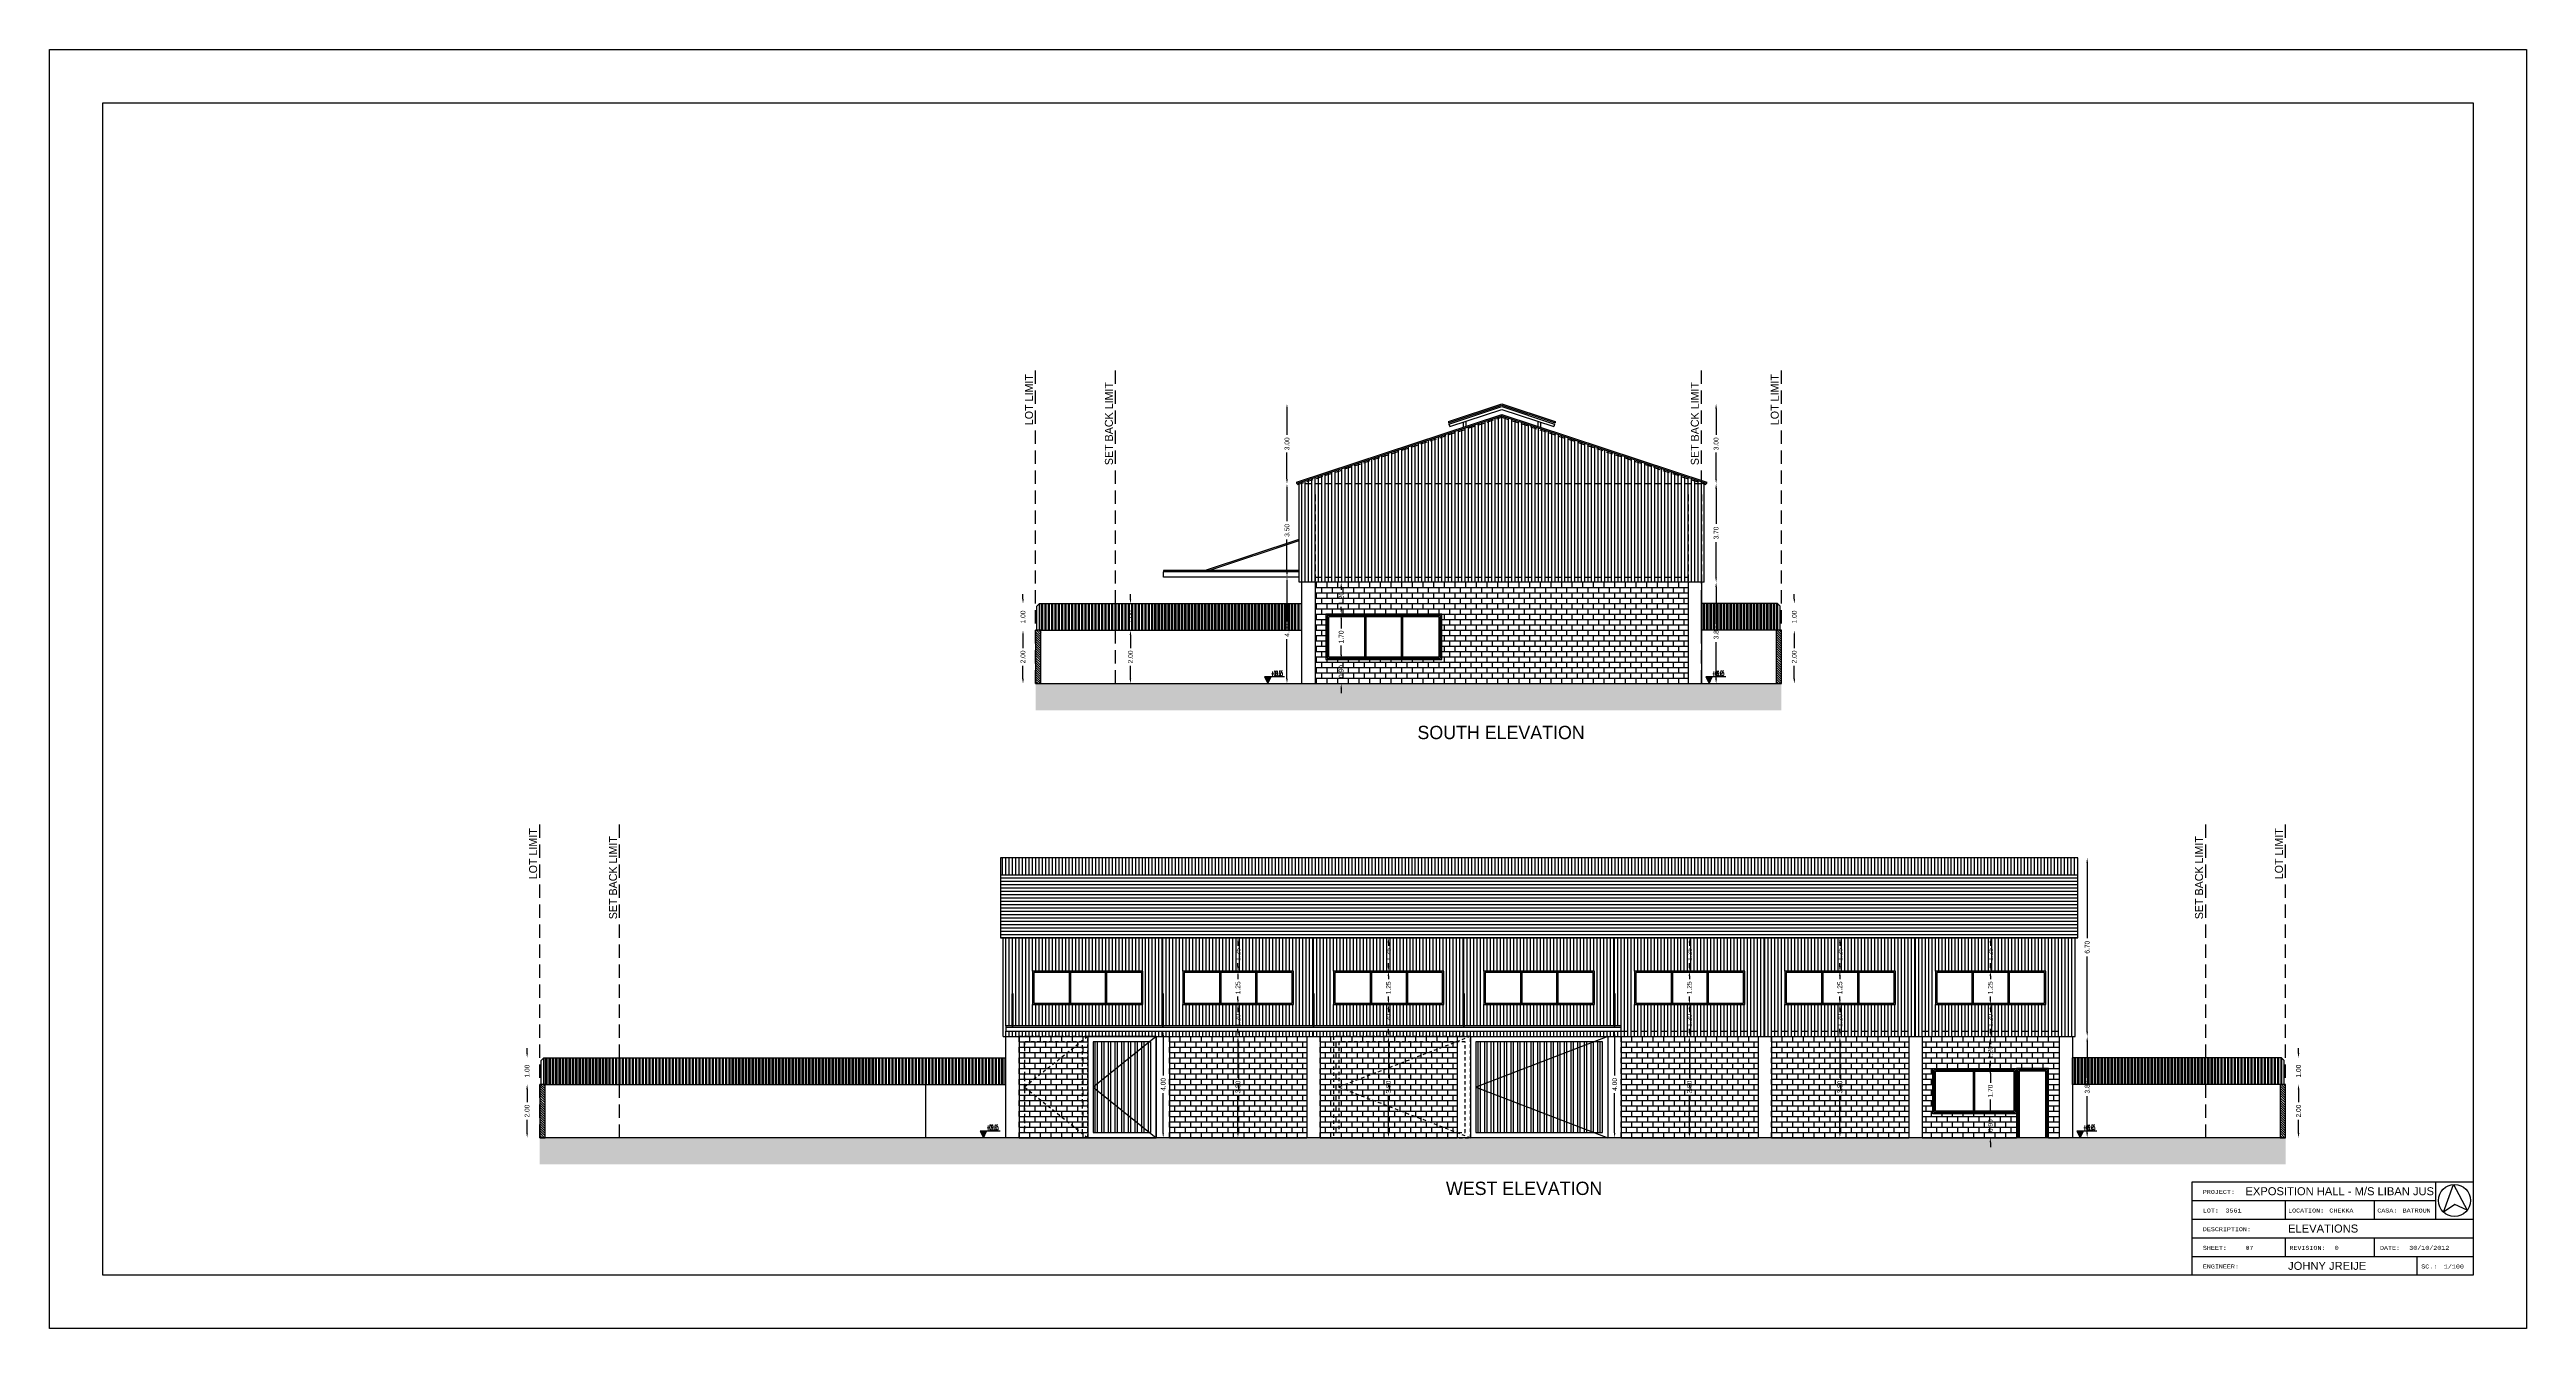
# Model space of a CAD drawing. Header units: metres. Extents: x -353217 to -351774, y -68080 to -67552.
# Drawn here: x -352496.3 to -352403.3, y -68079.9 to -68031.9 of the extents above; entities that cross this region are included whole.
import ezdxf
from ezdxf.enums import TextEntityAlignment as Align

# ---------------------------------------------------------------- set-up
doc = ezdxf.new("R2010")
doc.units = ezdxf.units.M
doc.header["$MEASUREMENT"] = 0
doc.header["$PDMODE"] = 2
doc.header["$PDSIZE"] = -0.6
doc.linetypes.add('DASHED', pattern=[0.75, 0.5, -0.25])
doc.linetypes.add('HIDDEN2', pattern=[0.1875, 0.125, -0.0625])
for name, color, linetype in [('A-dim', 4, 'Continuous'), ('A-edge', 1, 'Continuous'), ('A-HATCH', 9, 'Continuous'), ('A-hidden', 8, 'HIDDEN2'), ('A-levels', 4, 'Continuous'), ('A-TEXT', 6, 'Continuous'), ('A-walls', 5, 'Continuous'), ('CADRE', 8, 'Continuous'), ('CONTOUR', 4, 'Continuous'), ('Dim', 40, 'Continuous'), ('etage courant', 10, 'Continuous'), ('gate', 4, 'Continuous'), ('lot', 3, 'Continuous')]:
    doc.layers.add(name, color=color, linetype=linetype)
doc.styles.add('ROMANS', font='romans', dxfattribs={"height": 0.4})
doc.styles.add('STYLE1', font='swissi.ttf', dxfattribs={"height": 0.3})
doc.styles.add('STYLE2', font='cour.ttf', dxfattribs={"height": 0.15})
doc.dimstyles.get("Standard").update_dxf_attribs({"dimtxt": 0.18, "dimasz": 0.18, "dimexe": 0.18, "dimexo": 0.0625, "dimgap": 0.09, "dimtad": 0, "dimzin": 0, "dimdsep": 46, "dimtxsty": 'Standard', "dimcen": 0.09, "dimse1": 1, "dimse2": 1, "dimadec": 0, "dimazin": 0, "dimtfac": 1, "dimtix": 1, "dimtofl": 0, "dimtmove": 0, "dimatfit": 3, "dimfxl": 0, "dimtolj": 1, "dimtzin": 0, "dimarcsym": 0})

# ---------------------------------------------------------------- blocks, each defined once
blk = doc.blocks.new('*D101')
at = {"layer": 'A-dim', "color": 0, "lineweight": -2, "transparency": 16777216}
for p, q in [((-352411.828, -68070.896), (-352411.828, -68071.386)), ((-352411.828, -68072.536), (-352411.828, -68072.046))]:
    blk.add_line(p, q, dxfattribs=at)
at = {"layer": 'A-dim', "color": 0, "transparency": 16777216}
for points in [[(-352411.858, -68070.896), (-352411.798, -68070.896), (-352411.828, -68070.716)], [(-352411.858, -68072.536), (-352411.798, -68072.536), (-352411.828, -68072.716)]]:
    blk.add_solid(points, dxfattribs=at)
at = {"layer": 'Defpoints', "color": 0, "transparency": 16777216}
for p in [(-352411.828, -68070.716), (-352411.153, -68070.716), (-352411.153, -68072.716)]:
    blk.add_point(p, dxfattribs=at)
at = {"layer": 'A-dim', "color": 0, "transparency": 16777216, "insert": (-352411.828, -68071.716), "char_height": 0.18, "attachment_point": 5, "rotation": 90}
blk.add_mtext('\\A1;2.00', dxfattribs=at)
blk = doc.blocks.new('*D102')
at = {"layer": 'A-dim', "color": 0, "lineweight": -2, "transparency": 16777216}
for p, q in [((-352411.828, -68069.536), (-352411.828, -68069.356)), ((-352411.828, -68070.896), (-352411.828, -68071.076))]:
    blk.add_line(p, q, dxfattribs=at)
at = {"layer": 'A-dim', "color": 0, "transparency": 16777216}
for points in [[(-352411.858, -68069.536), (-352411.798, -68069.536), (-352411.828, -68069.716)], [(-352411.858, -68070.896), (-352411.798, -68070.896), (-352411.828, -68070.716)]]:
    blk.add_solid(points, dxfattribs=at)
at = {"layer": 'Defpoints', "color": 0, "transparency": 16777216}
for p in [(-352411.828, -68069.716), (-352411.153, -68069.716), (-352411.153, -68070.716)]:
    blk.add_point(p, dxfattribs=at)
at = {"layer": 'A-dim', "color": 0, "transparency": 16777216, "insert": (-352411.828, -68070.216), "char_height": 0.18, "attachment_point": 5, "rotation": 90}
blk.add_mtext('\\A1;1.00', dxfattribs=at)
blk = doc.blocks.new('*D103')
at = {"layer": 'A-dim', "color": 0, "lineweight": -2, "transparency": 16777216}
for p, q in [((-352430.759, -68053.852), (-352430.759, -68054.342)), ((-352430.759, -68055.492), (-352430.759, -68055.002))]:
    blk.add_line(p, q, dxfattribs=at)
at = {"layer": 'A-dim', "color": 0, "transparency": 16777216}
for points in [[(-352430.789, -68053.852), (-352430.729, -68053.852), (-352430.759, -68053.672)], [(-352430.789, -68055.492), (-352430.729, -68055.492), (-352430.759, -68055.672)]]:
    blk.add_solid(points, dxfattribs=at)
at = {"layer": 'Defpoints', "color": 0, "transparency": 16777216}
for p in [(-352430.759, -68053.672), (-352430.084, -68053.672), (-352430.084, -68055.672)]:
    blk.add_point(p, dxfattribs=at)
at = {"layer": 'A-dim', "color": 0, "transparency": 16777216, "insert": (-352430.759, -68054.672), "char_height": 0.18, "attachment_point": 5, "rotation": 90}
blk.add_mtext('\\A1;2.00', dxfattribs=at)
blk = doc.blocks.new('*D104')
at = {"layer": 'A-dim', "color": 0, "lineweight": -2, "transparency": 16777216}
for p, q in [((-352430.759, -68052.492), (-352430.759, -68052.312)), ((-352430.759, -68053.852), (-352430.759, -68054.032))]:
    blk.add_line(p, q, dxfattribs=at)
at = {"layer": 'A-dim', "color": 0, "transparency": 16777216}
for points in [[(-352430.789, -68052.492), (-352430.729, -68052.492), (-352430.759, -68052.672)], [(-352430.789, -68053.852), (-352430.729, -68053.852), (-352430.759, -68053.672)]]:
    blk.add_solid(points, dxfattribs=at)
at = {"layer": 'Defpoints', "color": 0, "transparency": 16777216}
for p in [(-352430.759, -68052.672), (-352430.084, -68052.672), (-352430.084, -68053.672)]:
    blk.add_point(p, dxfattribs=at)
at = {"layer": 'A-dim', "color": 0, "transparency": 16777216, "insert": (-352430.759, -68053.172), "char_height": 0.18, "attachment_point": 5, "rotation": 90}
blk.add_mtext('\\A1;1.00', dxfattribs=at)
blk = doc.blocks.new('*D107')
at = {"layer": 'A-dim', "color": 0, "lineweight": -2, "transparency": 16777216}
for p, q in [((-352459.72, -68053.852), (-352459.72, -68054.342)), ((-352459.72, -68055.492), (-352459.72, -68055.002))]:
    blk.add_line(p, q, dxfattribs=at)
at = {"layer": 'A-dim', "color": 0, "transparency": 16777216}
for points in [[(-352459.75, -68053.852), (-352459.69, -68053.852), (-352459.72, -68053.672)], [(-352459.75, -68055.492), (-352459.69, -68055.492), (-352459.72, -68055.672)]]:
    blk.add_solid(points, dxfattribs=at)
at = {"layer": 'Defpoints', "color": 0, "transparency": 16777216}
for p in [(-352459.72, -68053.672), (-352459.045, -68053.672), (-352459.045, -68055.672)]:
    blk.add_point(p, dxfattribs=at)
at = {"layer": 'A-dim', "color": 0, "transparency": 16777216, "insert": (-352459.72, -68054.672), "char_height": 0.18, "attachment_point": 5, "rotation": 90}
blk.add_mtext('\\A1;2.00', dxfattribs=at)
blk = doc.blocks.new('*D108')
at = {"layer": 'A-dim', "color": 0, "lineweight": -2, "transparency": 16777216}
for p, q in [((-352459.72, -68052.492), (-352459.72, -68052.312)), ((-352459.72, -68053.852), (-352459.72, -68054.032))]:
    blk.add_line(p, q, dxfattribs=at)
at = {"layer": 'A-dim', "color": 0, "transparency": 16777216}
for points in [[(-352459.75, -68052.492), (-352459.69, -68052.492), (-352459.72, -68052.672)], [(-352459.75, -68053.852), (-352459.69, -68053.852), (-352459.72, -68053.672)]]:
    blk.add_solid(points, dxfattribs=at)
at = {"layer": 'Defpoints', "color": 0, "transparency": 16777216}
for p in [(-352459.72, -68052.672), (-352459.045, -68052.672), (-352459.045, -68053.672)]:
    blk.add_point(p, dxfattribs=at)
at = {"layer": 'A-dim', "color": 0, "transparency": 16777216, "insert": (-352459.72, -68053.172), "char_height": 0.18, "attachment_point": 5, "rotation": 90}
blk.add_mtext('\\A1;1.00', dxfattribs=at)
blk = doc.blocks.new('*D109')
at = {"layer": 'A-dim', "color": 0, "lineweight": -2, "transparency": 16777216}
for p, q in [((-352478.339, -68070.896), (-352478.339, -68071.386)), ((-352478.339, -68072.536), (-352478.339, -68072.046))]:
    blk.add_line(p, q, dxfattribs=at)
at = {"layer": 'A-dim', "color": 0, "transparency": 16777216}
for points in [[(-352478.369, -68070.896), (-352478.309, -68070.896), (-352478.339, -68070.716)], [(-352478.369, -68072.536), (-352478.309, -68072.536), (-352478.339, -68072.716)]]:
    blk.add_solid(points, dxfattribs=at)
at = {"layer": 'Defpoints', "color": 0, "transparency": 16777216}
for p in [(-352478.339, -68070.716), (-352477.664, -68070.716), (-352477.664, -68072.716)]:
    blk.add_point(p, dxfattribs=at)
at = {"layer": 'A-dim', "color": 0, "transparency": 16777216, "insert": (-352478.339, -68071.716), "char_height": 0.18, "attachment_point": 5, "rotation": 90}
blk.add_mtext('\\A1;2.00', dxfattribs=at)
blk = doc.blocks.new('*D110')
at = {"layer": 'A-dim', "color": 0, "lineweight": -2, "transparency": 16777216}
for p, q in [((-352478.339, -68069.536), (-352478.339, -68069.356)), ((-352478.339, -68070.896), (-352478.339, -68071.076))]:
    blk.add_line(p, q, dxfattribs=at)
at = {"layer": 'A-dim', "color": 0, "transparency": 16777216}
for points in [[(-352478.369, -68069.536), (-352478.309, -68069.536), (-352478.339, -68069.716)], [(-352478.369, -68070.896), (-352478.309, -68070.896), (-352478.339, -68070.716)]]:
    blk.add_solid(points, dxfattribs=at)
at = {"layer": 'Defpoints', "color": 0, "transparency": 16777216}
for p in [(-352478.339, -68069.716), (-352477.664, -68069.716), (-352477.664, -68070.716)]:
    blk.add_point(p, dxfattribs=at)
at = {"layer": 'A-dim', "color": 0, "transparency": 16777216, "insert": (-352478.339, -68070.216), "char_height": 0.18, "attachment_point": 5, "rotation": 90}
blk.add_mtext('\\A1;1.00', dxfattribs=at)
blk = doc.blocks.new('*D130')
at = {"layer": 'A-dim', "color": 0, "lineweight": -2, "transparency": 16777216}
for p, q in [((-352419.763, -68069.096), (-352419.763, -68070.471)), ((-352419.763, -68072.536), (-352419.763, -68071.161))]:
    blk.add_line(p, q, dxfattribs=at)
at = {"layer": 'A-dim', "color": 0, "transparency": 16777216}
for points in [[(-352419.793, -68069.096), (-352419.733, -68069.096), (-352419.763, -68068.916)], [(-352419.793, -68072.536), (-352419.733, -68072.536), (-352419.763, -68072.716)]]:
    blk.add_solid(points, dxfattribs=at)
at = {"layer": 'Defpoints', "color": 0, "transparency": 16777216}
for p in [(-352420.214, -68068.916), (-352419.763, -68068.916), (-352420.314, -68072.716)]:
    blk.add_point(p, dxfattribs=at)
at = {"layer": 'A-dim', "color": 0, "transparency": 16777216, "insert": (-352419.763, -68070.816), "char_height": 0.18, "attachment_point": 5, "rotation": 90}
blk.add_mtext('\\A1;3.80', dxfattribs=at)
blk = doc.blocks.new('*D131')
at = {"layer": 'A-dim', "color": 0, "lineweight": -2, "transparency": 16777216}
for p, q in [((-352419.763, -68062.396), (-352419.763, -68065.221)), ((-352419.763, -68068.736), (-352419.763, -68065.911))]:
    blk.add_line(p, q, dxfattribs=at)
at = {"layer": 'A-dim', "color": 0, "transparency": 16777216}
for points in [[(-352419.793, -68062.396), (-352419.733, -68062.396), (-352419.763, -68062.216)], [(-352419.793, -68068.736), (-352419.733, -68068.736), (-352419.763, -68068.916)]]:
    blk.add_solid(points, dxfattribs=at)
at = {"layer": 'Defpoints', "color": 0, "transparency": 16777216}
for p in [(-352420.214, -68062.216), (-352419.763, -68062.216), (-352420.214, -68068.916)]:
    blk.add_point(p, dxfattribs=at)
at = {"layer": 'A-dim', "color": 0, "transparency": 16777216, "insert": (-352419.763, -68065.566), "char_height": 0.18, "attachment_point": 5, "rotation": 90}
blk.add_mtext('\\A1;6.70', dxfattribs=at)
blk = doc.blocks.new('*D132')
at = {"layer": 'A-dim', "color": 0, "lineweight": -2, "transparency": 16777216}
for p, q in [((-352423.399, -68071.636), (-352423.399, -68071.456)), ((-352423.399, -68072.896), (-352423.399, -68073.076))]:
    blk.add_line(p, q, dxfattribs=at)
at = {"layer": 'A-dim', "color": 0, "transparency": 16777216}
for points in [[(-352423.429, -68071.636), (-352423.369, -68071.636), (-352423.399, -68071.816)], [(-352423.429, -68072.896), (-352423.369, -68072.896), (-352423.399, -68072.716)]]:
    blk.add_solid(points, dxfattribs=at)
at = {"layer": 'Defpoints', "color": 0, "transparency": 16777216}
for p in [(-352423.989, -68071.816), (-352423.989, -68072.716), (-352423.399, -68072.716)]:
    blk.add_point(p, dxfattribs=at)
at = {"layer": 'A-dim', "color": 0, "transparency": 16777216, "insert": (-352423.399, -68072.266), "char_height": 0.18, "attachment_point": 5, "rotation": 90}
blk.add_mtext('\\A1;0.90', dxfattribs=at)
blk = doc.blocks.new('*D133')
at = {"layer": 'A-dim', "color": 0, "lineweight": -2, "transparency": 16777216}
for p, q in [((-352423.399, -68070.296), (-352423.399, -68070.651)), ((-352423.399, -68071.636), (-352423.399, -68071.281))]:
    blk.add_line(p, q, dxfattribs=at)
at = {"layer": 'A-dim', "color": 0, "transparency": 16777216}
for points in [[(-352423.429, -68070.296), (-352423.369, -68070.296), (-352423.399, -68070.116)], [(-352423.429, -68071.636), (-352423.369, -68071.636), (-352423.399, -68071.816)]]:
    blk.add_solid(points, dxfattribs=at)
at = {"layer": 'Defpoints', "color": 0, "transparency": 16777216}
for p in [(-352423.399, -68070.116), (-352423.399, -68070.116), (-352423.399, -68071.816)]:
    blk.add_point(p, dxfattribs=at)
at = {"layer": 'A-dim', "color": 0, "transparency": 16777216, "insert": (-352423.399, -68070.966), "char_height": 0.18, "attachment_point": 5, "rotation": 90}
blk.add_mtext('\\A1;1.70', dxfattribs=at)
blk = doc.blocks.new('*D134')
at = {"layer": 'A-dim', "color": 0, "lineweight": -2, "transparency": 16777216}
for p, q in [((-352423.399, -68069.096), (-352423.399, -68069.201)), ((-352423.399, -68069.936), (-352423.399, -68069.831))]:
    blk.add_line(p, q, dxfattribs=at)
at = {"layer": 'A-dim', "color": 0, "transparency": 16777216}
for points in [[(-352423.429, -68069.096), (-352423.369, -68069.096), (-352423.399, -68068.916)], [(-352423.429, -68069.936), (-352423.369, -68069.936), (-352423.399, -68070.116)]]:
    blk.add_solid(points, dxfattribs=at)
at = {"layer": 'Defpoints', "color": 0, "transparency": 16777216}
for p in [(-352423.399, -68068.916), (-352423.399, -68068.916), (-352423.399, -68070.116)]:
    blk.add_point(p, dxfattribs=at)
at = {"layer": 'A-dim', "color": 0, "transparency": 16777216, "insert": (-352423.399, -68069.516), "char_height": 0.18, "attachment_point": 5, "rotation": 90}
blk.add_mtext('\\A1;1.20', dxfattribs=at)
blk = doc.blocks.new('*D135')
at = {"layer": 'A-dim', "color": 0, "lineweight": -2, "transparency": 16777216}
for p, q in [((-352423.399, -68067.896), (-352423.399, -68068.001)), ((-352423.399, -68068.736), (-352423.399, -68068.631))]:
    blk.add_line(p, q, dxfattribs=at)
at = {"layer": 'A-dim', "color": 0, "transparency": 16777216}
for points in [[(-352423.429, -68067.896), (-352423.369, -68067.896), (-352423.399, -68067.716)], [(-352423.429, -68068.736), (-352423.369, -68068.736), (-352423.399, -68068.916)]]:
    blk.add_solid(points, dxfattribs=at)
at = {"layer": 'Defpoints', "color": 0, "transparency": 16777216}
for p in [(-352423.399, -68067.716), (-352423.389, -68067.716), (-352423.399, -68068.916)]:
    blk.add_point(p, dxfattribs=at)
at = {"layer": 'A-dim', "color": 0, "transparency": 16777216, "insert": (-352423.399, -68068.316), "char_height": 0.18, "attachment_point": 5, "rotation": 90}
blk.add_mtext('\\A1;1.20', dxfattribs=at)
blk = doc.blocks.new('*D136')
at = {"layer": 'A-dim', "color": 0, "lineweight": -2, "transparency": 16777216}
for p, q in [((-352423.399, -68066.646), (-352423.399, -68066.761)), ((-352423.399, -68067.536), (-352423.399, -68067.421))]:
    blk.add_line(p, q, dxfattribs=at)
at = {"layer": 'A-dim', "color": 0, "transparency": 16777216}
for points in [[(-352423.429, -68066.646), (-352423.369, -68066.646), (-352423.399, -68066.466)], [(-352423.429, -68067.536), (-352423.369, -68067.536), (-352423.399, -68067.716)]]:
    blk.add_solid(points, dxfattribs=at)
at = {"layer": 'Defpoints', "color": 0, "transparency": 16777216}
for p in [(-352423.399, -68066.466), (-352423.389, -68066.466), (-352423.389, -68067.716)]:
    blk.add_point(p, dxfattribs=at)
at = {"layer": 'A-dim', "color": 0, "transparency": 16777216, "insert": (-352423.399, -68067.091), "char_height": 0.18, "attachment_point": 5, "rotation": 90}
blk.add_mtext('\\A1;1.25', dxfattribs=at)
blk = doc.blocks.new('*D137')
at = {"layer": 'A-dim', "color": 0, "lineweight": -2, "transparency": 16777216}
for p, q in [((-352423.399, -68065.396), (-352423.399, -68065.511)), ((-352423.399, -68066.286), (-352423.399, -68066.171))]:
    blk.add_line(p, q, dxfattribs=at)
at = {"layer": 'A-dim', "color": 0, "transparency": 16777216}
for points in [[(-352423.429, -68065.396), (-352423.369, -68065.396), (-352423.399, -68065.216)], [(-352423.429, -68066.286), (-352423.369, -68066.286), (-352423.399, -68066.466)]]:
    blk.add_solid(points, dxfattribs=at)
at = {"layer": 'Defpoints', "color": 0, "transparency": 16777216}
for p in [(-352423.399, -68065.216), (-352423.399, -68065.216), (-352423.389, -68066.466)]:
    blk.add_point(p, dxfattribs=at)
at = {"layer": 'A-dim', "color": 0, "transparency": 16777216, "insert": (-352423.399, -68065.841), "char_height": 0.18, "attachment_point": 5, "rotation": 90}
blk.add_mtext('\\A1;1.25', dxfattribs=at)
blk = doc.blocks.new('*D138')
at = {"layer": 'A-dim', "color": 0, "lineweight": -2, "transparency": 16777216}
for p, q in [((-352437.506, -68068.896), (-352437.506, -68070.386)), ((-352437.506, -68072.536), (-352437.506, -68071.046))]:
    blk.add_line(p, q, dxfattribs=at)
at = {"layer": 'A-dim', "color": 0, "transparency": 16777216}
for points in [[(-352437.536, -68068.896), (-352437.476, -68068.896), (-352437.506, -68068.716)], [(-352437.536, -68072.536), (-352437.476, -68072.536), (-352437.506, -68072.716)]]:
    blk.add_solid(points, dxfattribs=at)
at = {"layer": 'Defpoints', "color": 0, "transparency": 16777216}
for p in [(-352437.264, -68068.716), (-352437.506, -68072.716), (-352437.264, -68072.716)]:
    blk.add_point(p, dxfattribs=at)
at = {"layer": 'A-dim', "color": 0, "transparency": 16777216, "insert": (-352437.506, -68070.716), "char_height": 0.18, "attachment_point": 5, "rotation": 90}
blk.add_mtext('\\A1;4.00', dxfattribs=at)
blk = doc.blocks.new('*D139')
at = {"layer": 'A-dim', "color": 0, "lineweight": -2, "transparency": 16777216}
for p, q in [((-352429.049, -68069.096), (-352429.049, -68070.471)), ((-352429.049, -68072.536), (-352429.049, -68071.161))]:
    blk.add_line(p, q, dxfattribs=at)
at = {"layer": 'A-dim', "color": 0, "transparency": 16777216}
for points in [[(-352429.079, -68069.096), (-352429.019, -68069.096), (-352429.049, -68068.916)], [(-352429.079, -68072.536), (-352429.019, -68072.536), (-352429.049, -68072.716)]]:
    blk.add_solid(points, dxfattribs=at)
at = {"layer": 'Defpoints', "color": 0, "transparency": 16777216}
for p in [(-352429.049, -68068.916), (-352429.049, -68068.916), (-352429.049, -68072.716)]:
    blk.add_point(p, dxfattribs=at)
at = {"layer": 'A-dim', "color": 0, "transparency": 16777216, "insert": (-352429.049, -68070.816), "char_height": 0.18, "attachment_point": 5, "rotation": 90}
blk.add_mtext('\\A1;3.80', dxfattribs=at)
blk = doc.blocks.new('*D140')
at = {"layer": 'A-dim', "color": 0, "lineweight": -2, "transparency": 16777216}
for p, q in [((-352429.049, -68067.896), (-352429.049, -68068.001)), ((-352429.049, -68068.736), (-352429.049, -68068.631))]:
    blk.add_line(p, q, dxfattribs=at)
at = {"layer": 'A-dim', "color": 0, "transparency": 16777216}
for points in [[(-352429.079, -68067.896), (-352429.019, -68067.896), (-352429.049, -68067.716)], [(-352429.079, -68068.736), (-352429.019, -68068.736), (-352429.049, -68068.916)]]:
    blk.add_solid(points, dxfattribs=at)
at = {"layer": 'Defpoints', "color": 0, "transparency": 16777216}
for p in [(-352429.049, -68067.716), (-352429.039, -68067.716), (-352429.049, -68068.916)]:
    blk.add_point(p, dxfattribs=at)
at = {"layer": 'A-dim', "color": 0, "transparency": 16777216, "insert": (-352429.049, -68068.316), "char_height": 0.18, "attachment_point": 5, "rotation": 90}
blk.add_mtext('\\A1;1.20', dxfattribs=at)
blk = doc.blocks.new('*D141')
at = {"layer": 'A-dim', "color": 0, "lineweight": -2, "transparency": 16777216}
for p, q in [((-352429.049, -68066.646), (-352429.049, -68066.761)), ((-352429.049, -68067.536), (-352429.049, -68067.421))]:
    blk.add_line(p, q, dxfattribs=at)
at = {"layer": 'A-dim', "color": 0, "transparency": 16777216}
for points in [[(-352429.079, -68066.646), (-352429.019, -68066.646), (-352429.049, -68066.466)], [(-352429.079, -68067.536), (-352429.019, -68067.536), (-352429.049, -68067.716)]]:
    blk.add_solid(points, dxfattribs=at)
at = {"layer": 'Defpoints', "color": 0, "transparency": 16777216}
for p in [(-352429.049, -68066.466), (-352429.039, -68066.466), (-352429.039, -68067.716)]:
    blk.add_point(p, dxfattribs=at)
at = {"layer": 'A-dim', "color": 0, "transparency": 16777216, "insert": (-352429.049, -68067.091), "char_height": 0.18, "attachment_point": 5, "rotation": 90}
blk.add_mtext('\\A1;1.25', dxfattribs=at)
blk = doc.blocks.new('*D142')
at = {"layer": 'A-dim', "color": 0, "lineweight": -2, "transparency": 16777216}
for p, q in [((-352429.049, -68065.396), (-352429.049, -68065.511)), ((-352429.049, -68066.286), (-352429.049, -68066.171))]:
    blk.add_line(p, q, dxfattribs=at)
at = {"layer": 'A-dim', "color": 0, "transparency": 16777216}
for points in [[(-352429.079, -68065.396), (-352429.019, -68065.396), (-352429.049, -68065.216)], [(-352429.079, -68066.286), (-352429.019, -68066.286), (-352429.049, -68066.466)]]:
    blk.add_solid(points, dxfattribs=at)
at = {"layer": 'Defpoints', "color": 0, "transparency": 16777216}
for p in [(-352429.049, -68065.216), (-352429.049, -68065.216), (-352429.039, -68066.466)]:
    blk.add_point(p, dxfattribs=at)
at = {"layer": 'A-dim', "color": 0, "transparency": 16777216, "insert": (-352429.049, -68065.841), "char_height": 0.18, "attachment_point": 5, "rotation": 90}
blk.add_mtext('\\A1;1.25', dxfattribs=at)
blk = doc.blocks.new('*D143')
at = {"layer": 'A-dim', "color": 0, "lineweight": -2, "transparency": 16777216}
for p, q in [((-352434.699, -68069.096), (-352434.699, -68070.471)), ((-352434.699, -68072.536), (-352434.699, -68071.161))]:
    blk.add_line(p, q, dxfattribs=at)
at = {"layer": 'A-dim', "color": 0, "transparency": 16777216}
for points in [[(-352434.729, -68069.096), (-352434.669, -68069.096), (-352434.699, -68068.916)], [(-352434.729, -68072.536), (-352434.669, -68072.536), (-352434.699, -68072.716)]]:
    blk.add_solid(points, dxfattribs=at)
at = {"layer": 'Defpoints', "color": 0, "transparency": 16777216}
for p in [(-352434.699, -68068.916), (-352434.699, -68068.916), (-352434.699, -68072.716)]:
    blk.add_point(p, dxfattribs=at)
at = {"layer": 'A-dim', "color": 0, "transparency": 16777216, "insert": (-352434.699, -68070.816), "char_height": 0.18, "attachment_point": 5, "rotation": 90}
blk.add_mtext('\\A1;3.80', dxfattribs=at)
blk = doc.blocks.new('*D144')
at = {"layer": 'A-dim', "color": 0, "lineweight": -2, "transparency": 16777216}
for p, q in [((-352434.699, -68067.896), (-352434.699, -68068.001)), ((-352434.699, -68068.736), (-352434.699, -68068.631))]:
    blk.add_line(p, q, dxfattribs=at)
at = {"layer": 'A-dim', "color": 0, "transparency": 16777216}
for points in [[(-352434.729, -68067.896), (-352434.669, -68067.896), (-352434.699, -68067.716)], [(-352434.729, -68068.736), (-352434.669, -68068.736), (-352434.699, -68068.916)]]:
    blk.add_solid(points, dxfattribs=at)
at = {"layer": 'Defpoints', "color": 0, "transparency": 16777216}
for p in [(-352434.699, -68067.716), (-352434.689, -68067.716), (-352434.699, -68068.916)]:
    blk.add_point(p, dxfattribs=at)
at = {"layer": 'A-dim', "color": 0, "transparency": 16777216, "insert": (-352434.699, -68068.316), "char_height": 0.18, "attachment_point": 5, "rotation": 90}
blk.add_mtext('\\A1;1.20', dxfattribs=at)
blk = doc.blocks.new('*D145')
at = {"layer": 'A-dim', "color": 0, "lineweight": -2, "transparency": 16777216}
for p, q in [((-352434.699, -68066.646), (-352434.699, -68066.761)), ((-352434.699, -68067.536), (-352434.699, -68067.421))]:
    blk.add_line(p, q, dxfattribs=at)
at = {"layer": 'A-dim', "color": 0, "transparency": 16777216}
for points in [[(-352434.729, -68066.646), (-352434.669, -68066.646), (-352434.699, -68066.466)], [(-352434.729, -68067.536), (-352434.669, -68067.536), (-352434.699, -68067.716)]]:
    blk.add_solid(points, dxfattribs=at)
at = {"layer": 'Defpoints', "color": 0, "transparency": 16777216}
for p in [(-352434.699, -68066.466), (-352434.689, -68066.466), (-352434.689, -68067.716)]:
    blk.add_point(p, dxfattribs=at)
at = {"layer": 'A-dim', "color": 0, "transparency": 16777216, "insert": (-352434.699, -68067.091), "char_height": 0.18, "attachment_point": 5, "rotation": 90}
blk.add_mtext('\\A1;1.25', dxfattribs=at)
blk = doc.blocks.new('*D146')
at = {"layer": 'A-dim', "color": 0, "lineweight": -2, "transparency": 16777216}
for p, q in [((-352434.699, -68065.396), (-352434.699, -68065.511)), ((-352434.699, -68066.286), (-352434.699, -68066.171))]:
    blk.add_line(p, q, dxfattribs=at)
at = {"layer": 'A-dim', "color": 0, "transparency": 16777216}
for points in [[(-352434.729, -68065.396), (-352434.669, -68065.396), (-352434.699, -68065.216)], [(-352434.729, -68066.286), (-352434.669, -68066.286), (-352434.699, -68066.466)]]:
    blk.add_solid(points, dxfattribs=at)
at = {"layer": 'Defpoints', "color": 0, "transparency": 16777216}
for p in [(-352434.699, -68065.216), (-352434.699, -68065.216), (-352434.689, -68066.466)]:
    blk.add_point(p, dxfattribs=at)
at = {"layer": 'A-dim', "color": 0, "transparency": 16777216, "insert": (-352434.699, -68065.841), "char_height": 0.18, "attachment_point": 5, "rotation": 90}
blk.add_mtext('\\A1;1.25', dxfattribs=at)
blk = doc.blocks.new('*D147')
at = {"layer": 'A-dim', "color": 0, "lineweight": -2, "transparency": 16777216}
for p, q in [((-352445.999, -68069.096), (-352445.999, -68070.471)), ((-352445.999, -68072.536), (-352445.999, -68071.161))]:
    blk.add_line(p, q, dxfattribs=at)
at = {"layer": 'A-dim', "color": 0, "transparency": 16777216}
for points in [[(-352446.029, -68069.096), (-352445.969, -68069.096), (-352445.999, -68068.916)], [(-352446.029, -68072.536), (-352445.969, -68072.536), (-352445.999, -68072.716)]]:
    blk.add_solid(points, dxfattribs=at)
at = {"layer": 'Defpoints', "color": 0, "transparency": 16777216}
for p in [(-352445.999, -68068.916), (-352445.999, -68068.916), (-352445.999, -68072.716)]:
    blk.add_point(p, dxfattribs=at)
at = {"layer": 'A-dim', "color": 0, "transparency": 16777216, "insert": (-352445.999, -68070.816), "char_height": 0.18, "attachment_point": 5, "rotation": 90}
blk.add_mtext('\\A1;3.80', dxfattribs=at)
blk = doc.blocks.new('*D148')
at = {"layer": 'A-dim', "color": 0, "lineweight": -2, "transparency": 16777216}
for p, q in [((-352445.999, -68067.896), (-352445.999, -68068.001)), ((-352445.999, -68068.736), (-352445.999, -68068.631))]:
    blk.add_line(p, q, dxfattribs=at)
at = {"layer": 'A-dim', "color": 0, "transparency": 16777216}
for points in [[(-352446.029, -68067.896), (-352445.969, -68067.896), (-352445.999, -68067.716)], [(-352446.029, -68068.736), (-352445.969, -68068.736), (-352445.999, -68068.916)]]:
    blk.add_solid(points, dxfattribs=at)
at = {"layer": 'Defpoints', "color": 0, "transparency": 16777216}
for p in [(-352445.999, -68067.716), (-352445.989, -68067.716), (-352445.999, -68068.916)]:
    blk.add_point(p, dxfattribs=at)
at = {"layer": 'A-dim', "color": 0, "transparency": 16777216, "insert": (-352445.999, -68068.316), "char_height": 0.18, "attachment_point": 5, "rotation": 90}
blk.add_mtext('\\A1;1.20', dxfattribs=at)
blk = doc.blocks.new('*D149')
at = {"layer": 'A-dim', "color": 0, "lineweight": -2, "transparency": 16777216}
for p, q in [((-352445.999, -68066.646), (-352445.999, -68066.761)), ((-352445.999, -68067.536), (-352445.999, -68067.421))]:
    blk.add_line(p, q, dxfattribs=at)
at = {"layer": 'A-dim', "color": 0, "transparency": 16777216}
for points in [[(-352446.029, -68066.646), (-352445.969, -68066.646), (-352445.999, -68066.466)], [(-352446.029, -68067.536), (-352445.969, -68067.536), (-352445.999, -68067.716)]]:
    blk.add_solid(points, dxfattribs=at)
at = {"layer": 'Defpoints', "color": 0, "transparency": 16777216}
for p in [(-352445.999, -68066.466), (-352445.989, -68066.466), (-352445.989, -68067.716)]:
    blk.add_point(p, dxfattribs=at)
at = {"layer": 'A-dim', "color": 0, "transparency": 16777216, "insert": (-352445.999, -68067.091), "char_height": 0.18, "attachment_point": 5, "rotation": 90}
blk.add_mtext('\\A1;1.25', dxfattribs=at)
blk = doc.blocks.new('*D150')
at = {"layer": 'A-dim', "color": 0, "lineweight": -2, "transparency": 16777216}
for p, q in [((-352445.999, -68065.396), (-352445.999, -68065.511)), ((-352445.999, -68066.286), (-352445.999, -68066.171))]:
    blk.add_line(p, q, dxfattribs=at)
at = {"layer": 'A-dim', "color": 0, "transparency": 16777216}
for points in [[(-352446.029, -68065.396), (-352445.969, -68065.396), (-352445.999, -68065.216)], [(-352446.029, -68066.286), (-352445.969, -68066.286), (-352445.999, -68066.466)]]:
    blk.add_solid(points, dxfattribs=at)
at = {"layer": 'Defpoints', "color": 0, "transparency": 16777216}
for p in [(-352445.999, -68065.216), (-352445.999, -68065.216), (-352445.989, -68066.466)]:
    blk.add_point(p, dxfattribs=at)
at = {"layer": 'A-dim', "color": 0, "transparency": 16777216, "insert": (-352445.999, -68065.841), "char_height": 0.18, "attachment_point": 5, "rotation": 90}
blk.add_mtext('\\A1;1.25', dxfattribs=at)
blk = doc.blocks.new('*D151')
at = {"layer": 'A-dim', "color": 0, "lineweight": -2, "transparency": 16777216}
for p, q in [((-352451.649, -68069.096), (-352451.649, -68070.471)), ((-352451.649, -68072.536), (-352451.649, -68071.161))]:
    blk.add_line(p, q, dxfattribs=at)
at = {"layer": 'A-dim', "color": 0, "transparency": 16777216}
for points in [[(-352451.679, -68069.096), (-352451.619, -68069.096), (-352451.649, -68068.916)], [(-352451.679, -68072.536), (-352451.619, -68072.536), (-352451.649, -68072.716)]]:
    blk.add_solid(points, dxfattribs=at)
at = {"layer": 'Defpoints', "color": 0, "transparency": 16777216}
for p in [(-352451.649, -68068.916), (-352451.649, -68068.916), (-352451.649, -68072.716)]:
    blk.add_point(p, dxfattribs=at)
at = {"layer": 'A-dim', "color": 0, "transparency": 16777216, "insert": (-352451.649, -68070.816), "char_height": 0.18, "attachment_point": 5, "rotation": 90}
blk.add_mtext('\\A1;3.80', dxfattribs=at)
blk = doc.blocks.new('*D152')
at = {"layer": 'A-dim', "color": 0, "lineweight": -2, "transparency": 16777216}
for p, q in [((-352451.649, -68067.896), (-352451.649, -68068.001)), ((-352451.649, -68068.736), (-352451.649, -68068.631))]:
    blk.add_line(p, q, dxfattribs=at)
at = {"layer": 'A-dim', "color": 0, "transparency": 16777216}
for points in [[(-352451.679, -68067.896), (-352451.619, -68067.896), (-352451.649, -68067.716)], [(-352451.679, -68068.736), (-352451.619, -68068.736), (-352451.649, -68068.916)]]:
    blk.add_solid(points, dxfattribs=at)
at = {"layer": 'Defpoints', "color": 0, "transparency": 16777216}
for p in [(-352451.649, -68067.716), (-352451.639, -68067.716), (-352451.649, -68068.916)]:
    blk.add_point(p, dxfattribs=at)
at = {"layer": 'A-dim', "color": 0, "transparency": 16777216, "insert": (-352451.649, -68068.316), "char_height": 0.18, "attachment_point": 5, "rotation": 90}
blk.add_mtext('\\A1;1.20', dxfattribs=at)
blk = doc.blocks.new('*D153')
at = {"layer": 'A-dim', "color": 0, "lineweight": -2, "transparency": 16777216}
for p, q in [((-352451.649, -68066.646), (-352451.649, -68066.761)), ((-352451.649, -68067.536), (-352451.649, -68067.421))]:
    blk.add_line(p, q, dxfattribs=at)
at = {"layer": 'A-dim', "color": 0, "transparency": 16777216}
for points in [[(-352451.679, -68066.646), (-352451.619, -68066.646), (-352451.649, -68066.466)], [(-352451.679, -68067.536), (-352451.619, -68067.536), (-352451.649, -68067.716)]]:
    blk.add_solid(points, dxfattribs=at)
at = {"layer": 'Defpoints', "color": 0, "transparency": 16777216}
for p in [(-352451.649, -68066.466), (-352451.639, -68066.466), (-352451.639, -68067.716)]:
    blk.add_point(p, dxfattribs=at)
at = {"layer": 'A-dim', "color": 0, "transparency": 16777216, "insert": (-352451.649, -68067.091), "char_height": 0.18, "attachment_point": 5, "rotation": 90}
blk.add_mtext('\\A1;1.25', dxfattribs=at)
blk = doc.blocks.new('*D154')
at = {"layer": 'A-dim', "color": 0, "lineweight": -2, "transparency": 16777216}
for p, q in [((-352451.649, -68065.396), (-352451.649, -68065.511)), ((-352451.649, -68066.286), (-352451.649, -68066.171))]:
    blk.add_line(p, q, dxfattribs=at)
at = {"layer": 'A-dim', "color": 0, "transparency": 16777216}
for points in [[(-352451.679, -68065.396), (-352451.619, -68065.396), (-352451.649, -68065.216)], [(-352451.679, -68066.286), (-352451.619, -68066.286), (-352451.649, -68066.466)]]:
    blk.add_solid(points, dxfattribs=at)
at = {"layer": 'Defpoints', "color": 0, "transparency": 16777216}
for p in [(-352451.649, -68065.216), (-352451.649, -68065.216), (-352451.639, -68066.466)]:
    blk.add_point(p, dxfattribs=at)
at = {"layer": 'A-dim', "color": 0, "transparency": 16777216, "insert": (-352451.649, -68065.841), "char_height": 0.18, "attachment_point": 5, "rotation": 90}
blk.add_mtext('\\A1;1.25', dxfattribs=at)
blk = doc.blocks.new('*D155')
at = {"layer": 'A-dim', "color": 0, "lineweight": -2, "transparency": 16777216}
for p, q in [((-352454.456, -68068.896), (-352454.456, -68070.386)), ((-352454.456, -68072.536), (-352454.456, -68071.046))]:
    blk.add_line(p, q, dxfattribs=at)
at = {"layer": 'A-dim', "color": 0, "transparency": 16777216}
for points in [[(-352454.486, -68068.896), (-352454.426, -68068.896), (-352454.456, -68068.716)], [(-352454.486, -68072.536), (-352454.426, -68072.536), (-352454.456, -68072.716)]]:
    blk.add_solid(points, dxfattribs=at)
at = {"layer": 'Defpoints', "color": 0, "transparency": 16777216}
for p in [(-352454.214, -68068.716), (-352454.456, -68072.716), (-352454.214, -68072.716)]:
    blk.add_point(p, dxfattribs=at)
at = {"layer": 'A-dim', "color": 0, "transparency": 16777216, "insert": (-352454.456, -68070.716), "char_height": 0.18, "attachment_point": 5, "rotation": 90}
blk.add_mtext('\\A1;4.00', dxfattribs=at)
blk = doc.blocks.new('*D156')
at = {"layer": 'A-dim', "color": 0, "lineweight": -2, "transparency": 16777216}
for p, q in [((-352433.696, -68052.052), (-352433.696, -68053.427)), ((-352433.696, -68055.492), (-352433.696, -68054.117))]:
    blk.add_line(p, q, dxfattribs=at)
at = {"layer": 'A-dim', "color": 0, "transparency": 16777216}
for points in [[(-352433.726, -68052.052), (-352433.666, -68052.052), (-352433.696, -68051.872)], [(-352433.726, -68055.492), (-352433.666, -68055.492), (-352433.696, -68055.672)]]:
    blk.add_solid(points, dxfattribs=at)
at = {"layer": 'Defpoints', "color": 0, "transparency": 16777216}
for p in [(-352434.145, -68051.872), (-352434.145, -68055.672), (-352433.696, -68055.672)]:
    blk.add_point(p, dxfattribs=at)
at = {"layer": 'A-dim', "color": 0, "transparency": 16777216, "insert": (-352433.696, -68053.772), "char_height": 0.18, "attachment_point": 5, "rotation": 90}
blk.add_mtext('\\A1;3.80', dxfattribs=at)
blk = doc.blocks.new('*D157')
at = {"layer": 'A-dim', "color": 0, "lineweight": -2, "transparency": 16777216}
for p, q in [((-352433.696, -68048.352), (-352433.696, -68049.677)), ((-352433.696, -68051.692), (-352433.696, -68050.367))]:
    blk.add_line(p, q, dxfattribs=at)
at = {"layer": 'A-dim', "color": 0, "transparency": 16777216}
for points in [[(-352433.726, -68048.352), (-352433.666, -68048.352), (-352433.696, -68048.172)], [(-352433.726, -68051.692), (-352433.666, -68051.692), (-352433.696, -68051.872)]]:
    blk.add_solid(points, dxfattribs=at)
at = {"layer": 'Defpoints', "color": 0, "transparency": 16777216}
for p in [(-352434.245, -68048.172), (-352433.696, -68048.172), (-352434.145, -68051.872)]:
    blk.add_point(p, dxfattribs=at)
at = {"layer": 'A-dim', "color": 0, "transparency": 16777216, "insert": (-352433.696, -68050.022), "char_height": 0.18, "attachment_point": 5, "rotation": 90}
blk.add_mtext('\\A1;3.70', dxfattribs=at)
blk = doc.blocks.new('*D158')
at = {"layer": 'A-dim', "color": 0, "lineweight": -2, "transparency": 16777216}
for p, q in [((-352447.772, -68054.592), (-352447.772, -68054.412)), ((-352447.772, -68055.852), (-352447.772, -68056.032))]:
    blk.add_line(p, q, dxfattribs=at)
at = {"layer": 'A-dim', "color": 0, "transparency": 16777216}
for points in [[(-352447.802, -68054.592), (-352447.742, -68054.592), (-352447.772, -68054.772)], [(-352447.802, -68055.852), (-352447.742, -68055.852), (-352447.772, -68055.672)]]:
    blk.add_solid(points, dxfattribs=at)
at = {"layer": 'Defpoints', "color": 0, "transparency": 16777216}
for p in [(-352448.345, -68054.772), (-352448.345, -68055.672), (-352447.772, -68055.672)]:
    blk.add_point(p, dxfattribs=at)
at = {"layer": 'A-dim', "color": 0, "transparency": 16777216, "insert": (-352447.772, -68055.222), "char_height": 0.18, "attachment_point": 5, "rotation": 90}
blk.add_mtext('\\A1;0.90', dxfattribs=at)
blk = doc.blocks.new('*D159')
at = {"layer": 'A-dim', "color": 0, "lineweight": -2, "transparency": 16777216}
for p, q in [((-352447.772, -68053.252), (-352447.772, -68053.607)), ((-352447.772, -68054.592), (-352447.772, -68054.237))]:
    blk.add_line(p, q, dxfattribs=at)
at = {"layer": 'A-dim', "color": 0, "transparency": 16777216}
for points in [[(-352447.802, -68053.252), (-352447.742, -68053.252), (-352447.772, -68053.072)], [(-352447.802, -68054.592), (-352447.742, -68054.592), (-352447.772, -68054.772)]]:
    blk.add_solid(points, dxfattribs=at)
at = {"layer": 'Defpoints', "color": 0, "transparency": 16777216}
for p in [(-352448.345, -68053.072), (-352447.772, -68053.072), (-352448.345, -68054.772)]:
    blk.add_point(p, dxfattribs=at)
at = {"layer": 'A-dim', "color": 0, "transparency": 16777216, "insert": (-352447.772, -68053.922), "char_height": 0.18, "attachment_point": 5, "rotation": 90}
blk.add_mtext('\\A1;1.70', dxfattribs=at)
blk = doc.blocks.new('*D160')
at = {"layer": 'A-dim', "color": 0, "lineweight": -2, "transparency": 16777216}
for p, q in [((-352447.772, -68052.052), (-352447.772, -68052.157)), ((-352447.772, -68052.892), (-352447.772, -68052.787))]:
    blk.add_line(p, q, dxfattribs=at)
at = {"layer": 'A-dim', "color": 0, "transparency": 16777216}
for points in [[(-352447.802, -68052.052), (-352447.742, -68052.052), (-352447.772, -68051.872)], [(-352447.802, -68052.892), (-352447.742, -68052.892), (-352447.772, -68053.072)]]:
    blk.add_solid(points, dxfattribs=at)
at = {"layer": 'Defpoints', "color": 0, "transparency": 16777216}
for p in [(-352448.345, -68051.872), (-352447.772, -68051.872), (-352448.345, -68053.072)]:
    blk.add_point(p, dxfattribs=at)
at = {"layer": 'A-dim', "color": 0, "transparency": 16777216, "insert": (-352447.772, -68052.472), "char_height": 0.18, "attachment_point": 5, "rotation": 90}
blk.add_mtext('\\A1;1.20', dxfattribs=at)
blk = doc.blocks.new('*D161')
at = {"layer": 'A-dim', "color": 0, "lineweight": -2, "transparency": 16777216}
for p, q in [((-352455.686, -68053.852), (-352455.686, -68054.342)), ((-352455.686, -68055.492), (-352455.686, -68055.002))]:
    blk.add_line(p, q, dxfattribs=at)
at = {"layer": 'A-dim', "color": 0, "transparency": 16777216}
for points in [[(-352455.716, -68053.852), (-352455.656, -68053.852), (-352455.686, -68053.672)], [(-352455.716, -68055.492), (-352455.656, -68055.492), (-352455.686, -68055.672)]]:
    blk.add_solid(points, dxfattribs=at)
at = {"layer": 'Defpoints', "color": 0, "transparency": 16777216}
for p in [(-352455.686, -68053.672), (-352455.011, -68053.672), (-352455.011, -68055.672)]:
    blk.add_point(p, dxfattribs=at)
at = {"layer": 'A-dim', "color": 0, "transparency": 16777216, "insert": (-352455.686, -68054.672), "char_height": 0.18, "attachment_point": 5, "rotation": 90}
blk.add_mtext('\\A1;2.00', dxfattribs=at)
blk = doc.blocks.new('*D162')
at = {"layer": 'A-dim', "color": 0, "lineweight": -2, "transparency": 16777216}
for p, q in [((-352455.686, -68052.492), (-352455.686, -68052.312)), ((-352455.686, -68053.852), (-352455.686, -68054.032))]:
    blk.add_line(p, q, dxfattribs=at)
at = {"layer": 'A-dim', "color": 0, "transparency": 16777216}
for points in [[(-352455.716, -68052.492), (-352455.656, -68052.492), (-352455.686, -68052.672)], [(-352455.716, -68053.852), (-352455.656, -68053.852), (-352455.686, -68053.672)]]:
    blk.add_solid(points, dxfattribs=at)
at = {"layer": 'Defpoints', "color": 0, "transparency": 16777216}
for p in [(-352455.686, -68052.672), (-352455.011, -68052.672), (-352455.011, -68053.672)]:
    blk.add_point(p, dxfattribs=at)
at = {"layer": 'A-dim', "color": 0, "transparency": 16777216, "insert": (-352455.686, -68053.172), "char_height": 0.18, "attachment_point": 5, "rotation": 90}
blk.add_mtext('\\A1;1.00', dxfattribs=at)
blk = doc.blocks.new('*D163')
at = {"layer": 'A-dim', "color": 0, "lineweight": -2, "transparency": 16777216}
for p, q in [((-352449.808, -68051.852), (-352449.808, -68053.342)), ((-352449.808, -68055.492), (-352449.808, -68054.002))]:
    blk.add_line(p, q, dxfattribs=at)
at = {"layer": 'A-dim', "color": 0, "transparency": 16777216}
for points in [[(-352449.838, -68051.852), (-352449.778, -68051.852), (-352449.808, -68051.672)], [(-352449.838, -68055.492), (-352449.778, -68055.492), (-352449.808, -68055.672)]]:
    blk.add_solid(points, dxfattribs=at)
at = {"layer": 'Defpoints', "color": 0, "transparency": 16777216}
for p in [(-352449.345, -68051.672), (-352449.808, -68055.672), (-352449.345, -68055.672)]:
    blk.add_point(p, dxfattribs=at)
at = {"layer": 'A-dim', "color": 0, "transparency": 16777216, "insert": (-352449.808, -68053.672), "char_height": 0.18, "attachment_point": 5, "rotation": 90}
blk.add_mtext('\\A1;4.00', dxfattribs=at)
blk = doc.blocks.new('*D164')
at = {"layer": 'A-dim', "color": 0, "lineweight": -2, "transparency": 16777216}
for p, q in [((-352433.696, -68045.352), (-352433.696, -68046.342)), ((-352433.696, -68047.992), (-352433.696, -68047.002))]:
    blk.add_line(p, q, dxfattribs=at)
at = {"layer": 'A-dim', "color": 0, "transparency": 16777216}
for points in [[(-352433.726, -68045.352), (-352433.666, -68045.352), (-352433.696, -68045.172)], [(-352433.726, -68047.992), (-352433.666, -68047.992), (-352433.696, -68048.172)]]:
    blk.add_solid(points, dxfattribs=at)
at = {"layer": 'Defpoints', "color": 0, "transparency": 16777216}
for p in [(-352449.245, -68045.172), (-352433.696, -68045.172), (-352449.245, -68048.172)]:
    blk.add_point(p, dxfattribs=at)
at = {"layer": 'A-dim', "color": 0, "transparency": 16777216, "insert": (-352433.696, -68046.672), "char_height": 0.18, "attachment_point": 5, "rotation": 90}
blk.add_mtext('\\A1;3.00', dxfattribs=at)
blk = doc.blocks.new('*D165')
at = {"layer": 'A-dim', "color": 0, "lineweight": -2, "transparency": 16777216}
for p, q in [((-352449.808, -68048.352), (-352449.808, -68049.577)), ((-352449.808, -68051.492), (-352449.808, -68050.267))]:
    blk.add_line(p, q, dxfattribs=at)
at = {"layer": 'A-dim', "color": 0, "transparency": 16777216}
for points in [[(-352449.838, -68048.352), (-352449.778, -68048.352), (-352449.808, -68048.172)], [(-352449.838, -68051.492), (-352449.778, -68051.492), (-352449.808, -68051.672)]]:
    blk.add_solid(points, dxfattribs=at)
at = {"layer": 'Defpoints', "color": 0, "transparency": 16777216}
for p in [(-352450.356, -68048.172), (-352449.808, -68048.172), (-352450.256, -68051.672)]:
    blk.add_point(p, dxfattribs=at)
at = {"layer": 'A-dim', "color": 0, "transparency": 16777216, "insert": (-352449.808, -68049.922), "char_height": 0.18, "attachment_point": 5, "rotation": 90}
blk.add_mtext('\\A1;3.50', dxfattribs=at)
blk = doc.blocks.new('*D166')
at = {"layer": 'A-dim', "color": 0, "lineweight": -2, "transparency": 16777216}
for p, q in [((-352449.808, -68045.352), (-352449.808, -68046.342)), ((-352449.808, -68047.992), (-352449.808, -68047.002))]:
    blk.add_line(p, q, dxfattribs=at)
at = {"layer": 'A-dim', "color": 0, "transparency": 16777216}
for points in [[(-352449.838, -68045.352), (-352449.778, -68045.352), (-352449.808, -68045.172)], [(-352449.838, -68047.992), (-352449.778, -68047.992), (-352449.808, -68048.172)]]:
    blk.add_solid(points, dxfattribs=at)
at = {"layer": 'Defpoints', "color": 0, "transparency": 16777216}
for p in [(-352465.356, -68045.172), (-352449.808, -68045.172), (-352465.356, -68048.172)]:
    blk.add_point(p, dxfattribs=at)
at = {"layer": 'A-dim', "color": 0, "transparency": 16777216, "insert": (-352449.808, -68046.672), "char_height": 0.18, "attachment_point": 5, "rotation": 90}
blk.add_mtext('\\A1;3.00', dxfattribs=at)
blk = doc.blocks.new('Elev-lev1-1')
h = blk.add_hatch()
h.set_pattern_fill('ANSI31', scale=0.03, angle=315, style=0)
h.set_pattern_definition([(0, (0, 0), (3e-17, 0.09525), [])])
h.paths.add_polyline_path([(-1.2, 2.5), (0, 0), (1.2, 2.5)])
at = {"color": 1}
blk.add_lwpolyline([(6.25, 2.5), (-1.2, 2.5), (0, 0), (1.2, 2.5)], dxfattribs=at)
at = {"color": 1, "style": 'ROMANS', "width": 0.499062}
blk.add_attdef('LEV', text='', height=2, dxfattribs=at).set_placement((1.25, 2.81), (5.67, 2.81), align=Align.FIT)

msp = doc.modelspace()

# ---------------------------------------------------------------- hatches: boundary and pattern name
at = {"layer": 'A-HATCH'}
h = msp.add_hatch(dxfattribs=at)
h.set_pattern_fill('ANSI31', color=256, angle=45, style=0)
h.set_pattern_definition([(90, (-352448.74452, -68051.67171), (-0.125, 3e-17), [])])
h.paths.add_polyline_path([(-352434.1445202, -68048.1294174), (-352441.7445202, -68045.6243591), (-352449.3445202, -68048.1294174), (-352449.3445202, -68051.871713), (-352434.1445202, -68051.871713)])
h = msp.add_hatch(dxfattribs=at)
h.set_pattern_fill('STEEL', color=256, angle=45, style=0)
h.set_pattern_definition([(90, (-352459.09452, -68053.67171), (-0.125, 3e-17), []), (90, (-352459.13871, -68053.62752), (-0.125, 3e-17), [])])
h.paths.add_polyline_path([(-352456.2445202, -68052.671713), (-352459.0945202, -68052.671713), (-352459.0945202, -68053.671713), (-352459.0445202, -68053.671713), (-352456.2445202, -68053.671713)])
h.paths.add_polyline_path([(-352449.2445202, -68052.671713), (-352456.2445202, -68052.671713), (-352456.2445202, -68053.671713), (-352449.2445202, -68053.671713)])
h = msp.add_hatch(dxfattribs=at)
h.set_pattern_fill('AR-B816', color=256, scale=0.025, style=0)
h.set_pattern_definition([(0, (-352439.89452, -68055.67171), (0, 0.2), []), (90, (-352439.89452, -68055.67171), (-0.2, 0.2), [0.2, -0.2])])
h.paths.add_polyline_path([(-352434.7445202, -68051.871713), (-352448.7445202, -68051.871713), (-352448.7445202, -68055.671713), (-352434.7445202, -68055.671713)])
h.paths.add_polyline_path([(-352443.9945202, -68053.071713), (-352443.9945202, -68054.771713), (-352448.3445202, -68054.771713), (-352448.3445202, -68053.071713)])
h = msp.add_hatch(dxfattribs=at)
h.set_pattern_fill('STEEL', color=256, angle=45, style=0)
h.set_pattern_definition([(90, (-352434.24452, -68053.67171), (-0.125, 3e-17), []), (90, (-352434.28871, -68053.62752), (-0.125, 3e-17), [])])
h.paths.add_polyline_path([(-352431.3945202, -68052.671713), (-352434.2445202, -68052.671713), (-352434.2445202, -68053.671713), (-352431.4445202, -68053.671713), (-352431.3945202, -68053.671713)])
h = msp.add_hatch(dxfattribs=at)
h.set_pattern_fill('LINE', color=256, scale=0.5, angle=315, style=0)
h.set_pattern_definition([(315, (-352459.24452, -68055.67171), (0.0441942, 0.0441942), [])])
h.paths.add_polyline_path([(-352459.2445202, -68055.671713), (-352459.0445202, -68055.671713), (-352459.0445202, -68053.671713), (-352459.2445202, -68053.671713)])
h = msp.add_hatch(dxfattribs=at)
h.set_pattern_fill('LINE', color=256, scale=0.5, angle=315, style=0)
h.set_pattern_definition([(315, (-352431.44452, -68055.67171), (0.0441942, 0.0441942), [])])
h.paths.add_polyline_path([(-352431.4445202, -68055.671713), (-352431.2445202, -68055.671713), (-352431.2445202, -68053.671713), (-352431.4445202, -68053.671713)])
h = msp.add_hatch(dxfattribs=at)
h.set_pattern_fill('EARTH', color=256, angle=315, style=0)
h.set_pattern_definition([(315, (-352459.24452, -68056.67171), (0.3535534, -8e-17), [0.25, -0.25]), (315, (-352459.17823, -68056.60542), (0.3535534, -8e-17), [0.25, -0.25]), (315, (-352459.11194, -68056.53913), (0.3535534, -8e-17), [0.25, -0.25]), (45, (-352459.06774, -68056.53913), (1e-16, 0.3535534), [0.25, -0.25]), (45, (-352459.00145, -68056.60542), (1e-16, 0.3535534), [0.25, -0.25]), (45, (-352458.93516, -68056.67171), (1e-16, 0.3535534), [0.25, -0.25])])
h.paths.add_polyline_path([(-352459.2445202, -68056.671713), (-352431.2445202, -68056.671713), (-352431.2445202, -68055.671713), (-352459.2445202, -68055.671713)])
h = msp.add_hatch(dxfattribs=at)
h.set_pattern_fill('ANSI31', color=256, angle=45, style=0)
h.set_pattern_definition([(90, (-352460.36409, -68062.7164), (-0.125, 3e-17), [])])
h.paths.add_polyline_path([(-352420.1140914, -68062.2163974), (-352460.5640914, -68062.2163974), (-352460.5640914, -68062.8663974), (-352420.1140914, -68062.8663974)])
h = msp.add_hatch(dxfattribs=at)
h.set_pattern_fill('ANSI31', color=256, angle=315, style=0)
h.set_pattern_definition([(0, (-352459.86409, -68064.2164), (3e-17, 0.125), [])])
h.paths.add_polyline_path([(-352420.1140914, -68062.8663974), (-352460.5640914, -68062.8663974), (-352460.5640914, -68065.2163974), (-352420.1140914, -68065.2163974)])
h = msp.add_hatch(dxfattribs=at)
h.set_pattern_fill('ANSI31', color=256, angle=45, style=0)
h.set_pattern_definition([(90, (-352459.86409, -68064.7164), (-0.125, 3e-17), [])])
h.paths.add_polyline_path([(-352455.2140914, -68066.4663974), (-352455.2140914, -68067.7163974), (-352459.3640914, -68067.7163974), (-352459.3640914, -68066.4663974)], flags=16)
h.paths.add_polyline_path([(-352454.4640914, -68068.7163974), (-352460.3640914, -68068.7163974), (-352460.3640914, -68068.5163974), (-352454.4640914, -68068.5163974), (-352454.4640914, -68065.2163974), (-352460.4640914, -68065.2163974), (-352460.4640914, -68068.9163974), (-352454.4640914, -68068.9163974)])
h = msp.add_hatch(dxfattribs=at)
h.set_pattern_fill('ANSI31', color=256, angle=45, style=0)
h.set_pattern_definition([(90, (-352454.21409, -68064.7164), (-0.125, 3e-17), [])])
h.paths.add_polyline_path([(-352449.5640914, -68066.4663974), (-352449.5640914, -68067.7163974), (-352453.7140914, -68067.7163974), (-352453.7140914, -68066.4663974)], flags=16)
h.paths.add_polyline_path([(-352448.8140914, -68068.7163974), (-352454.4640914, -68068.7163974), (-352454.4640914, -68068.9163974), (-352448.8140914, -68068.9163974)])
h.paths.add_polyline_path([(-352454.4640914, -68068.5163974), (-352448.8140914, -68068.5163974), (-352448.8140914, -68065.2163974), (-352454.4640914, -68065.2163974)])
h = msp.add_hatch(dxfattribs=at)
h.set_pattern_fill('ANSI31', color=256, angle=45, style=0)
h.set_pattern_definition([(90, (-352448.56409, -68064.7164), (-0.125, 3e-17), [])])
h.paths.add_polyline_path([(-352443.9140914, -68066.4663974), (-352443.9140914, -68067.7163974), (-352448.0640914, -68067.7163974), (-352448.0640914, -68066.4663974)], flags=16)
h.paths.add_polyline_path([(-352448.8140914, -68068.5163974), (-352443.1640914, -68068.5163974), (-352443.1640914, -68065.2163974), (-352448.8140914, -68065.2163974)])
h.paths.add_polyline_path([(-352443.1640914, -68068.7163974), (-352448.8140914, -68068.7163974), (-352448.8140914, -68068.9163974), (-352443.1640914, -68068.9163974)])
h = msp.add_hatch(dxfattribs=at)
h.set_pattern_fill('ANSI31', color=256, angle=45, style=0)
h.set_pattern_definition([(90, (-352442.91409, -68064.7164), (-0.125, 3e-17), [])])
h.paths.add_polyline_path([(-352438.2640914, -68066.4663974), (-352438.2640914, -68067.7163974), (-352442.4140914, -68067.7163974), (-352442.4140914, -68066.4663974)], flags=16)
h.paths.add_polyline_path([(-352443.1640914, -68068.5163974), (-352437.5140914, -68068.5163974), (-352437.5140914, -68065.2163974), (-352443.1640914, -68065.2163974)])
h.paths.add_polyline_path([(-352437.5140914, -68068.7163974), (-352443.1640914, -68068.7163974), (-352443.1640914, -68068.9163974), (-352437.5140914, -68068.9163974)])
h = msp.add_hatch(dxfattribs=at)
h.set_pattern_fill('ANSI31', color=256, angle=45, style=0)
h.set_pattern_definition([(90, (-352437.26409, -68064.7164), (-0.125, 3e-17), [])])
h.paths.add_polyline_path([(-352432.6140914, -68066.4663974), (-352432.6140914, -68067.7163974), (-352436.7640914, -68067.7163974), (-352436.7640914, -68066.4663974)], flags=16)
h.paths.add_polyline_path([(-352437.2640914, -68068.7163974), (-352437.5140914, -68068.7163974), (-352437.5140914, -68068.9163974), (-352431.8640914, -68068.9163974), (-352431.8640914, -68065.2163974), (-352437.5140914, -68065.2163974), (-352437.5140914, -68068.5163974), (-352437.2640914, -68068.5163974)])
h = msp.add_hatch(dxfattribs=at)
h.set_pattern_fill('ANSI31', color=256, angle=45, style=0)
h.set_pattern_definition([(90, (-352431.61409, -68064.7164), (-0.125, 3e-17), [])])
h.paths.add_polyline_path([(-352426.9640914, -68066.4663974), (-352426.9640914, -68067.7163974), (-352431.1140914, -68067.7163974), (-352431.1140914, -68066.4663974)], flags=16)
h.paths.add_polyline_path([(-352426.2140914, -68065.2163974), (-352431.8640914, -68065.2163974), (-352431.8640914, -68068.9163974), (-352426.2140914, -68068.9163974)])
h = msp.add_hatch(dxfattribs=at)
h.set_pattern_fill('ANSI31', color=256, angle=45, style=0)
h.set_pattern_definition([(90, (-352425.96409, -68064.7164), (-0.125, 3e-17), [])])
h.paths.add_polyline_path([(-352421.3140914, -68066.4663974), (-352421.3140914, -68067.7163974), (-352425.4640914, -68067.7163974), (-352425.4640914, -68066.4663974)], flags=16)
h.paths.add_polyline_path([(-352420.2140914, -68065.2163974), (-352426.2140914, -68065.2163974), (-352426.2140914, -68068.9163974), (-352420.2140914, -68068.9163974)])
h = msp.add_hatch(dxfattribs=at)
h.set_pattern_fill('AR-B816', color=256, scale=0.025, style=0)
h.set_pattern_definition([(0, (-352459.8641, -68072.7164), (0, 0.2), []), (90, (-352459.8641, -68072.7164), (-0.2, 0.2), [0.2, -0.2])])
h.paths.add_polyline_path([(-352457.2890914, -68072.7163974), (-352457.2890914, -68068.9163974), (-352459.8640914, -68068.9163974), (-352459.8640914, -68072.7163974)])
h = msp.add_hatch(dxfattribs=at)
h.set_pattern_fill('STEEL', color=256, scale=2, angle=45, style=0)
h.set_pattern_definition([(90, (-352576.92233, -68072.7164), (-0.25, 6e-17), []), (90, (-352577.01072, -68072.628), (-0.25, 6e-17), [])])
h.paths.add_polyline_path([(-352454.9140914, -68069.1163974), (-352454.9140914, -68072.5163974), (-352457.0890914, -68072.5163974), (-352457.0890914, -68069.1163974)])
h = msp.add_hatch(dxfattribs=at)
h.set_pattern_fill('AR-B816', color=256, scale=0.025, style=0)
h.set_pattern_definition([(0, (-352454.2141, -68072.7164), (0, 0.2), []), (90, (-352454.2141, -68072.7164), (-0.2, 0.2), [0.2, -0.2])])
h.paths.add_polyline_path([(-352449.0640914, -68068.9163974), (-352454.2140914, -68068.9163974), (-352454.2140914, -68072.7163974), (-352449.0640914, -68072.7163974)])
h = msp.add_hatch(dxfattribs=at)
h.set_pattern_fill('AR-B816', color=256, scale=0.025, style=0)
h.set_pattern_definition([(0, (-352448.5641, -68072.7164), (0, 0.2), []), (90, (-352448.5641, -68072.7164), (-0.2, 0.2), [0.2, -0.2])])
h.paths.add_polyline_path([(-352443.4140914, -68068.9163974), (-352448.5640914, -68068.9163974), (-352448.5640914, -68072.7163974), (-352443.4140914, -68072.7163974)])
h = msp.add_hatch(dxfattribs=at)
h.set_pattern_fill('STEEL', color=256, scale=2, angle=45, style=0)
h.set_pattern_definition([(90, (-352562.54733, -68072.7164), (-0.25, 6e-17), []), (90, (-352562.63572, -68072.628), (-0.25, 6e-17), [])])
h.paths.add_polyline_path([(-352437.9640914, -68069.1163974), (-352437.9640914, -68072.5163974), (-352442.7140914, -68072.5163974), (-352442.7140914, -68069.1163974)])
h = msp.add_hatch(dxfattribs=at)
h.set_pattern_fill('AR-B816', color=256, scale=0.025, style=0)
h.set_pattern_definition([(0, (-352437.2641, -68072.7164), (0, 0.2), []), (90, (-352437.2641, -68072.7164), (-0.2, 0.2), [0.2, -0.2])])
h.paths.add_polyline_path([(-352432.1140914, -68068.9163974), (-352437.2640914, -68068.9163974), (-352437.2640914, -68072.7163974), (-352432.1140914, -68072.7163974)])
h = msp.add_hatch(dxfattribs=at)
h.set_pattern_fill('AR-B816', color=256, scale=0.025, style=0)
h.set_pattern_definition([(0, (-352431.6141, -68072.7164), (0, 0.2), []), (90, (-352431.6141, -68072.7164), (-0.2, 0.2), [0.2, -0.2])])
h.paths.add_polyline_path([(-352426.4640914, -68068.9163974), (-352431.6140914, -68068.9163974), (-352431.6140914, -68072.7163974), (-352426.4640914, -68072.7163974)])
h = msp.add_hatch(dxfattribs=at)
h.set_pattern_fill('AR-B816', color=256, scale=0.025, style=0)
h.set_pattern_definition([(180, (-352420.8141, -68072.7164), (0, 0.2), []), (90, (-352420.8141, -68072.7164), (0.2, 0.2), [0.2, -0.2])])
h.paths.add_polyline_path([(-352421.2140914, -68070.1163974), (-352425.5640914, -68070.1163974), (-352425.5640914, -68071.8163974), (-352422.4140914, -68071.8163974), (-352422.4140914, -68072.7163974), (-352425.9640914, -68072.7163974), (-352425.9640914, -68068.9163974), (-352420.8140914, -68068.9163974), (-352420.8140914, -68072.7163974), (-352421.2140914, -68072.7163974)])
h = msp.add_hatch(dxfattribs=at)
h.set_pattern_fill('STEEL', color=256, angle=45, style=0)
h.set_pattern_definition([(90, (-352463.21409, -68070.7164), (-0.125, 3e-17), []), (90, (-352463.25829, -68070.6722), (-0.125, 3e-17), [])])
h.paths.add_polyline_path([(-352460.3640914, -68069.7163974), (-352477.7140914, -68069.7163974), (-352477.7140914, -68070.7163974), (-352463.1640914, -68070.7163974), (-352460.3640914, -68070.7163974)])
h = msp.add_hatch(dxfattribs=at)
h.set_pattern_fill('STEEL', color=256, angle=45, style=0)
h.set_pattern_definition([(90, (-352420.31409, -68070.7164), (-0.125, 3e-17), []), (90, (-352420.35829, -68070.6722), (-0.125, 3e-17), [])])
h.paths.add_polyline_path([(-352415.3140914, -68069.7163974), (-352420.3140914, -68069.7163974), (-352420.3140914, -68070.7163974), (-352415.3140914, -68070.7163974)])
h.paths.add_polyline_path([(-352412.4640914, -68069.7163974), (-352415.3140914, -68069.7163974), (-352415.3140914, -68070.7163974), (-352412.5140914, -68070.7163974), (-352412.4640914, -68070.7163974)])
h = msp.add_hatch(dxfattribs=at)
h.set_pattern_fill('LINE', color=256, scale=0.5, angle=315, style=0)
h.set_pattern_definition([(315, (-352477.86409, -68072.7164), (0.0441942, 0.0441942), [])])
h.paths.add_polyline_path([(-352477.8640914, -68072.7163974), (-352477.6640914, -68072.7163974), (-352477.6640914, -68070.7163974), (-352477.8640914, -68070.7163974)])
h = msp.add_hatch(dxfattribs=at)
h.set_pattern_fill('LINE', color=256, scale=0.5, angle=315, style=0)
h.set_pattern_definition([(315, (-352412.51409, -68072.7164), (0.0441942, 0.0441942), [])])
h.paths.add_polyline_path([(-352412.5140914, -68072.7163974), (-352412.3140914, -68072.7163974), (-352412.3140914, -68070.7163974), (-352412.5140914, -68070.7163974)])
h = msp.add_hatch(dxfattribs=at)
h.set_pattern_fill('EARTH', color=256, angle=315, style=0)
h.set_pattern_definition([(315, (-352463.3641, -68073.7164), (0.3535534, -8e-17), [0.25, -0.25]), (315, (-352463.2978, -68073.6501), (0.3535534, -8e-17), [0.25, -0.25]), (315, (-352463.2315, -68073.58381), (0.3535534, -8e-17), [0.25, -0.25]), (45, (-352463.18731, -68073.58381), (1e-16, 0.3535534), [0.25, -0.25]), (45, (-352463.12102, -68073.6501), (1e-16, 0.3535534), [0.25, -0.25]), (45, (-352463.05473, -68073.7164), (1e-16, 0.3535534), [0.25, -0.25])])
h.paths.add_polyline_path([(-352477.8640914, -68073.7163974), (-352412.3140914, -68073.7163974), (-352412.3140914, -68072.7163974), (-352477.8640914, -68072.7163974)])

# ---------------------------------------------------------------- linework, layer by layer
at = {"layer": 'A-edge'}
for p, q in [((-352443.7288679, -68045.9310718), (-352443.6975633, -68046.0260456)), ((-352443.1945202, -68045.8602361), (-352443.1945202, -68046.0496517)), ((-352443.0945202, -68045.8272748), (-352443.0945202, -68046.0166904)), ((-352440.3945202, -68045.8272748), (-352440.3945202, -68046.0166904)), ((-352440.2945202, -68045.8602361), (-352440.2945202, -68046.0496517)), ((-352439.7601725, -68045.9310718), (-352439.7914771, -68046.0260456)), ((-352449.3445202, -68051.421713), (-352454.4445202, -68051.421713)), ((-352454.4445202, -68051.421713), (-352454.4445202, -68051.471713)), ((-352449.3445202, -68051.471713), (-352454.4445202, -68051.471713)), ((-352454.4445202, -68051.671713), (-352454.4445202, -68051.471713)), ((-352449.3445202, -68051.671713), (-352454.4445202, -68051.671713)), ((-352434.1445202, -68051.871713), (-352449.3445202, -68051.871713)), ((-352448.7445202, -68051.871713), (-352448.7445202, -68055.671713)), ((-352434.7445202, -68051.871713), (-352434.7445202, -68055.671713)), ((-352434.2445202, -68051.871713), (-352434.2445202, -68055.671713)), ((-352420.1140914, -68062.2163974), (-352460.5640914, -68062.2163974)), ((-352460.5640914, -68062.2163974), (-352460.5640914, -68065.2163974)), ((-352420.1140914, -68062.8663974), (-352460.5640914, -68062.8663974)), ((-352420.1140914, -68065.2163974), (-352460.5640914, -68065.2163974)), ((-352460.4640914, -68068.9163974), (-352420.2140914, -68068.9163974)), ((-352459.8640914, -68068.9163974), (-352459.8640914, -68072.7163974)), ((-352454.7140914, -68068.9163974), (-352454.7140914, -68072.7163974)), ((-352454.2140914, -68068.9163974), (-352454.2140914, -68072.7163974)), ((-352449.0640914, -68068.9163974), (-352449.0640914, -68072.7163974)), ((-352448.5640914, -68068.9163974), (-352448.5640914, -68072.7163974)), ((-352443.4140914, -68068.9163974), (-352443.4140914, -68072.7163974)), ((-352442.9140914, -68068.9163974), (-352442.9140914, -68072.7163974)), ((-352437.7640914, -68068.9163974), (-352437.7640914, -68072.7163974)), ((-352437.2640914, -68068.9163974), (-352437.2640914, -68072.7163974)), ((-352432.1140914, -68068.9163974), (-352432.1140914, -68072.7163974)), ((-352431.6140914, -68068.9163974), (-352431.6140914, -68072.7163974)), ((-352426.4640914, -68068.9163974), (-352426.4640914, -68072.7163974)), ((-352425.9640914, -68068.9163974), (-352425.9640914, -68072.7163974)), ((-352420.8140914, -68068.9163974), (-352420.8140914, -68072.7163974)), ((-352420.3140914, -68068.9163974), (-352420.3140914, -68072.7163974))]:
    msp.add_line(p, q, dxfattribs=at)
at = {"layer": 'A-edge', "color": 5}
msp.add_line((-352460.3640914, -68068.5663974), (-352437.2640914, -68068.5663974), dxfattribs=at)
at = {"layer": 'A-edge'}
for points in [[(-352443.7288679, -68045.9310718), (-352441.7445202, -68045.2770052), (-352439.7601725, -68045.9310718)], [(-352443.6975633, -68046.0260456), (-352441.7445202, -68045.3822974), (-352439.7914771, -68046.0260456)], [(-352449.3445202, -68051.871713), (-352449.3445202, -68048.1294174)], [(-352434.1445202, -68051.871713), (-352434.1445202, -68048.1294174)], [(-352452.9042412, -68051.421713), (-352449.3445202, -68050.2483829)], [(-352452.7445202, -68051.421713), (-352449.3445202, -68050.301029)], [(-352459.1945202, -68053.671713), (-352459.1945202, -68052.771713), (-352459.0945202, -68052.671713), (-352459.0945202, -68053.671713)], [(-352449.2445202, -68055.671713), (-352449.2445202, -68051.871713)], [(-352431.2945202, -68053.671713), (-352431.2945202, -68052.771713), (-352431.3945202, -68052.671713), (-352431.3945202, -68053.671713)], [(-352420.1140914, -68065.2163974), (-352420.1140914, -68062.2163974)], [(-352460.4640914, -68068.9163974), (-352460.4640914, -68065.2163974)], [(-352420.2140914, -68068.9163974), (-352420.2140914, -68065.2163974)], [(-352460.3640914, -68072.7163974), (-352460.3640914, -68068.9163974)], [(-352454.7140914, -68068.9163974), (-352457.0890914, -68070.8163974), (-352454.7140914, -68072.7163974)], [(-352437.7640914, -68068.9163974), (-352442.7140914, -68070.8163974), (-352437.7640914, -68072.7163974)], [(-352477.8140914, -68070.7163974), (-352477.8140914, -68069.8163974), (-352477.7140914, -68069.7163974), (-352477.7140914, -68070.7163974)], [(-352412.3640914, -68070.7163974), (-352412.3640914, -68069.8163974), (-352412.4640914, -68069.7163974), (-352412.4640914, -68070.7163974)], [(-352463.3640914, -68072.7163974), (-352463.3640914, -68070.7163974)]]:
    msp.add_lwpolyline(points, dxfattribs=at)
at = {"layer": 'A-edge', "color": 5}
for points in [[(-352460.1390914, -68068.5163974), (-352460.0890914, -68068.5163974), (-352460.0890914, -68067.3163974), (-352460.1390914, -68067.3163974)], [(-352454.4890914, -68068.5163974), (-352454.4390914, -68068.5163974), (-352454.4390914, -68067.3163974), (-352454.4890914, -68067.3163974)], [(-352448.8390914, -68068.5163974), (-352448.7890914, -68068.5163974), (-352448.7890914, -68067.3163974), (-352448.8390914, -68067.3163974)], [(-352443.1890914, -68068.5163974), (-352443.1390914, -68068.5163974), (-352443.1390914, -68067.3163974), (-352443.1890914, -68067.3163974)], [(-352437.5390914, -68068.5163974), (-352437.4890914, -68068.5163974), (-352437.4890914, -68067.3163974), (-352437.5390914, -68067.3163974)], [(-352460.3640914, -68068.7163974), (-352437.2640914, -68068.7163974), (-352437.2640914, -68068.5163974), (-352460.3640914, -68068.5163974)]]:
    msp.add_lwpolyline(points, close=True, dxfattribs=at)
at = {"layer": 'A-edge', "linetype": 'HIDDEN2'}
for points in [[(-352459.8640914, -68072.7163974), (-352457.2890914, -68072.7163974), (-352457.2890914, -68068.9163974), (-352459.8640914, -68068.9163974)], [(-352459.6640914, -68072.5163974), (-352457.4890914, -68072.5163974), (-352457.4890914, -68069.1163974), (-352459.6640914, -68069.1163974)], [(-352448.0640914, -68072.7163974), (-352442.9140914, -68072.7163974), (-352442.9140914, -68068.9163974), (-352448.0640914, -68068.9163974)], [(-352447.8640914, -68072.5163974), (-352443.1140914, -68072.5163974), (-352443.1140914, -68069.1163974), (-352447.8640914, -68069.1163974)]]:
    msp.add_lwpolyline(points, close=True, dxfattribs=at)
for points in [[(-352457.2890914, -68068.9163974), (-352459.6640914, -68070.8163974), (-352457.2890914, -68072.7163974)], [(-352442.9140914, -68068.9163974), (-352447.8640914, -68070.8163974), (-352442.9140914, -68072.7163974)]]:
    msp.add_lwpolyline(points, dxfattribs=at)
at = {"layer": 'A-edge'}
for points in [[(-352457.2890914, -68072.7163974), (-352454.7140914, -68072.7163974), (-352454.7140914, -68068.9163974), (-352457.2890914, -68068.9163974)], [(-352457.0890914, -68072.5163974), (-352454.9140914, -68072.5163974), (-352454.9140914, -68069.1163974), (-352457.0890914, -68069.1163974)], [(-352442.7140914, -68072.5163974), (-352437.9640914, -68072.5163974), (-352437.9640914, -68069.1163974), (-352442.7140914, -68069.1163974)]]:
    msp.add_lwpolyline(points, close=True, dxfattribs=at)
at = {"layer": 'A-HATCH'}
for p, q in [((-352441.7445202, -68046.5697326), (-352441.7445202, -68045.571713)), ((-352459.0945202, -68052.671713), (-352449.2445202, -68052.671713)), ((-352431.3945202, -68052.671713), (-352434.2445202, -68052.671713)), ((-352459.0445202, -68053.671713), (-352449.2445202, -68053.671713)), ((-352431.4445202, -68053.671713), (-352434.2445202, -68053.671713)), ((-352477.7140914, -68069.7163974), (-352460.3640914, -68069.7163974)), ((-352412.4640914, -68069.7163974), (-352420.3140914, -68069.7163974)), ((-352477.6640914, -68070.7163974), (-352460.3640914, -68070.7163974)), ((-352412.5140914, -68070.7163974), (-352420.3140914, -68070.7163974))]:
    msp.add_line(p, q, dxfattribs=at)
at = {"layer": 'A-hidden', "ltscale": 2}
for p, q in [((-352434.2445202, -68048.171713), (-352449.2445202, -68048.171713)), ((-352448.7445202, -68048.571713), (-352448.7445202, -68051.871713)), ((-352434.7445202, -68048.571713), (-352434.7445202, -68051.871713)), ((-352434.2445202, -68048.571713), (-352434.2445202, -68051.871713)), ((-352448.7445202, -68051.671713), (-352434.7445202, -68051.671713)), ((-352459.8640914, -68068.7163974), (-352454.7140914, -68068.7163974)), ((-352454.2140914, -68068.7163974), (-352449.0640914, -68068.7163974)), ((-352448.5640914, -68068.7163974), (-352443.4140914, -68068.7163974)), ((-352442.9140914, -68068.7163974), (-352437.7640914, -68068.7163974)), ((-352437.2640914, -68068.7163974), (-352432.1140914, -68068.7163974)), ((-352431.6140914, -68068.7163974), (-352426.4640914, -68068.7163974)), ((-352425.9640914, -68068.7163974), (-352420.8140914, -68068.7163974))]:
    msp.add_line(p, q, dxfattribs=at)
for points in [[(-352449.4132156, -68048.2047064), (-352441.7445202, -68045.6770052), (-352434.0758248, -68048.2047064)], [(-352449.2445202, -68051.871713), (-352449.2445202, -68048.171713)]]:
    msp.add_lwpolyline(points, dxfattribs=at)
at = {"layer": 'A-walls'}
for p, q in [((-352443.7445202, -68045.8309388), (-352443.7445202, -68045.8835849)), ((-352439.7445202, -68045.8309388), (-352439.7445202, -68045.8835849))]:
    msp.add_line(p, q, dxfattribs=at)
for points in [[(-352443.7445202, -68045.8309388), (-352441.7445202, -68045.171713), (-352439.7445202, -68045.8309388)], [(-352443.7445202, -68045.8835849), (-352441.7445202, -68045.2243591), (-352439.7445202, -68045.8835849)], [(-352449.4445202, -68048.1097326), (-352441.7445202, -68045.571713), (-352434.0445202, -68048.1097326)], [(-352449.4445202, -68048.1097326), (-352449.4445202, -68048.1623787), (-352441.7445202, -68045.6243591), (-352434.0445202, -68048.1623787), (-352434.0445202, -68048.1097326)]]:
    msp.add_lwpolyline(points, dxfattribs=at)
for points in [[(-352459.2445202, -68055.671713), (-352459.0445202, -68055.671713), (-352459.0445202, -68053.671713), (-352459.2445202, -68053.671713)], [(-352431.4445202, -68055.671713), (-352431.2445202, -68055.671713), (-352431.2445202, -68053.671713), (-352431.4445202, -68053.671713)], [(-352477.8640914, -68072.7163974), (-352477.6640914, -68072.7163974), (-352477.6640914, -68070.7163974), (-352477.8640914, -68070.7163974)], [(-352412.5140914, -68072.7163974), (-352412.3140914, -68072.7163974), (-352412.3140914, -68070.7163974), (-352412.5140914, -68070.7163974)]]:
    msp.add_lwpolyline(points, close=True, dxfattribs=at)
at = {"layer": 'A-walls', "const_width": 0.05}
for points in [[(-352431.2445202, -68055.671713), (-352459.2445202, -68055.671713)], [(-352412.3140914, -68072.7163974), (-352477.8640914, -68072.7163974)]]:
    msp.add_lwpolyline(points, dxfattribs=at)
at = {"layer": 'CADRE', "color": 6}
for p, q in [((-352415.8198491, -68077.8752964), (-352415.8198491, -68074.3752964)), ((-352415.8198491, -68074.3752964), (-352405.2698072, -68074.3752964)), ((-352406.6698491, -68075.7752964), (-352406.6698491, -68074.3752964)), ((-352415.8198491, -68075.0752964), (-352406.6698491, -68075.0752964)), ((-352415.8198491, -68075.7752964), (-352405.2698072, -68075.7752964)), ((-352412.3198072, -68075.7752964), (-352412.3198072, -68075.0752964)), ((-352408.9698072, -68075.7752964), (-352408.9698072, -68075.0752964)), ((-352415.8198491, -68076.4752964), (-352405.2698072, -68076.4752964)), ((-352412.3198072, -68077.1752964), (-352412.3198072, -68076.4752964)), ((-352408.9698072, -68077.1752964), (-352408.9698072, -68076.4752964)), ((-352415.8198491, -68077.1752964), (-352405.2698072, -68077.1752964)), ((-352407.3698072, -68077.8752964), (-352407.3698072, -68077.1752964))]:
    msp.add_line(p, q, dxfattribs=at)
at = {"layer": 'CONTOUR'}
msp.add_lwpolyline([(-352406.3867228, -68075.5068244), (-352406.0150976, -68074.4770051), (-352405.492816, -68075.4392187), (-352405.9585692, -68075.2244434)], close=True, dxfattribs=at)
msp.add_circle((-352405.9698491, -68075.0752964), 0.6, dxfattribs=at)
at = {"layer": 'Dim'}
for points in [[(-352496.2698072, -68031.8752964), (-352403.2698072, -68031.8752964), (-352403.2698072, -68079.8752964), (-352496.2698072, -68079.8752964)], [(-352494.2698072, -68033.8752964), (-352405.2698072, -68033.8752964), (-352405.2698072, -68077.8752964), (-352494.2698072, -68077.8752964)]]:
    msp.add_lwpolyline(points, close=True, dxfattribs=at)
at = {"layer": 'gate'}
for p, q in [((-352446.8861869, -68054.671713), (-352446.8861869, -68053.171713)), ((-352446.8361869, -68054.671713), (-352446.8361869, -68053.171713)), ((-352445.5028535, -68054.671713), (-352445.5028535, -68053.171713)), ((-352445.4528535, -68054.671713), (-352445.4528535, -68053.171713)), ((-352457.9890914, -68066.5163974), (-352457.9890914, -68067.6663974)), ((-352457.9390914, -68066.5163974), (-352457.9390914, -68067.6663974)), ((-352456.6390914, -68066.5163974), (-352456.6390914, -68067.6663974)), ((-352456.5890914, -68066.5163974), (-352456.5890914, -68067.6663974)), ((-352452.3390914, -68066.5163974), (-352452.3390914, -68067.6663974)), ((-352452.2890914, -68066.5163974), (-352452.2890914, -68067.6663974)), ((-352450.9890914, -68066.5163974), (-352450.9890914, -68067.6663974)), ((-352450.9390914, -68066.5163974), (-352450.9390914, -68067.6663974)), ((-352446.6890914, -68066.5163974), (-352446.6890914, -68067.6663974)), ((-352446.6390914, -68066.5163974), (-352446.6390914, -68067.6663974)), ((-352445.3390914, -68066.5163974), (-352445.3390914, -68067.6663974)), ((-352445.2890914, -68066.5163974), (-352445.2890914, -68067.6663974)), ((-352441.0390914, -68066.5163974), (-352441.0390914, -68067.6663974)), ((-352440.9890914, -68066.5163974), (-352440.9890914, -68067.6663974)), ((-352439.6890914, -68066.5163974), (-352439.6890914, -68067.6663974)), ((-352439.6390914, -68066.5163974), (-352439.6390914, -68067.6663974)), ((-352435.3890914, -68066.5163974), (-352435.3890914, -68067.6663974)), ((-352435.3390914, -68066.5163974), (-352435.3390914, -68067.6663974)), ((-352434.0390914, -68066.5163974), (-352434.0390914, -68067.6663974)), ((-352433.9890914, -68066.5163974), (-352433.9890914, -68067.6663974)), ((-352429.7390914, -68066.5163974), (-352429.7390914, -68067.6663974)), ((-352429.6890914, -68066.5163974), (-352429.6890914, -68067.6663974)), ((-352428.3890914, -68066.5163974), (-352428.3890914, -68067.6663974)), ((-352428.3390914, -68066.5163974), (-352428.3390914, -68067.6663974)), ((-352424.0890914, -68066.5163974), (-352424.0890914, -68067.6663974)), ((-352424.0390914, -68066.5163974), (-352424.0390914, -68067.6663974)), ((-352422.7390914, -68066.5163974), (-352422.7390914, -68067.6663974)), ((-352422.6890914, -68066.5163974), (-352422.6890914, -68067.6663974)), ((-352424.0390914, -68070.2163974), (-352424.0390914, -68071.7163974)), ((-352423.9890914, -68070.2163974), (-352423.9890914, -68071.7163974))]:
    msp.add_line(p, q, dxfattribs=at)
for points in [[(-352448.3445202, -68054.771713), (-352443.9945202, -68054.771713), (-352443.9945202, -68053.071713), (-352448.3445202, -68053.071713)], [(-352448.2945202, -68054.721713), (-352444.0445202, -68054.721713), (-352444.0445202, -68053.121713), (-352448.2945202, -68053.121713)], [(-352448.2445202, -68054.671713), (-352444.0945202, -68054.671713), (-352444.0945202, -68053.171713), (-352448.2445202, -68053.171713)], [(-352459.3640914, -68067.7163974), (-352455.2140914, -68067.7163974), (-352455.2140914, -68066.4663974), (-352459.3640914, -68066.4663974)], [(-352459.3140914, -68067.6663974), (-352455.2640914, -68067.6663974), (-352455.2640914, -68066.5163974), (-352459.3140914, -68066.5163974)], [(-352453.7140914, -68067.7163974), (-352449.5640914, -68067.7163974), (-352449.5640914, -68066.4663974), (-352453.7140914, -68066.4663974)], [(-352453.6640914, -68067.6663974), (-352449.6140914, -68067.6663974), (-352449.6140914, -68066.5163974), (-352453.6640914, -68066.5163974)], [(-352448.0640914, -68067.7163974), (-352443.9140914, -68067.7163974), (-352443.9140914, -68066.4663974), (-352448.0640914, -68066.4663974)], [(-352448.0140914, -68067.6663974), (-352443.9640914, -68067.6663974), (-352443.9640914, -68066.5163974), (-352448.0140914, -68066.5163974)], [(-352442.4140914, -68067.7163974), (-352438.2640914, -68067.7163974), (-352438.2640914, -68066.4663974), (-352442.4140914, -68066.4663974)], [(-352442.3640914, -68067.6663974), (-352438.3140914, -68067.6663974), (-352438.3140914, -68066.5163974), (-352442.3640914, -68066.5163974)], [(-352436.7640914, -68067.7163974), (-352432.6140914, -68067.7163974), (-352432.6140914, -68066.4663974), (-352436.7640914, -68066.4663974)], [(-352436.7140914, -68067.6663974), (-352432.6640914, -68067.6663974), (-352432.6640914, -68066.5163974), (-352436.7140914, -68066.5163974)], [(-352431.1140914, -68067.7163974), (-352426.9640914, -68067.7163974), (-352426.9640914, -68066.4663974), (-352431.1140914, -68066.4663974)], [(-352431.0640914, -68067.6663974), (-352427.0140914, -68067.6663974), (-352427.0140914, -68066.5163974), (-352431.0640914, -68066.5163974)], [(-352425.4640914, -68067.7163974), (-352421.3140914, -68067.7163974), (-352421.3140914, -68066.4663974), (-352425.4640914, -68066.4663974)], [(-352425.4140914, -68067.6663974), (-352421.3640914, -68067.6663974), (-352421.3640914, -68066.5163974), (-352425.4140914, -68066.5163974)], [(-352422.4140914, -68071.8163974), (-352425.5640914, -68071.8163974), (-352425.5640914, -68070.1163974), (-352422.4140914, -68070.1163974)], [(-352422.4640914, -68071.7663974), (-352425.5140914, -68071.7663974), (-352425.5140914, -68070.1663974), (-352422.4640914, -68070.1663974)], [(-352422.5140914, -68071.7163974), (-352425.4640914, -68071.7163974), (-352425.4640914, -68070.2163974), (-352422.5140914, -68070.2163974)]]:
    msp.add_lwpolyline(points, close=True, dxfattribs=at)
for points in [[(-352421.2140914, -68072.7163974), (-352421.2140914, -68070.1163974), (-352422.4140914, -68070.1163974), (-352422.4140914, -68072.7163974)], [(-352421.2640914, -68072.7163974), (-352421.2640914, -68070.1663974), (-352422.3640914, -68070.1663974), (-352422.3640914, -68072.7163974)], [(-352421.3140914, -68072.7163974), (-352421.3140914, -68070.2163974), (-352422.3140914, -68070.2163974), (-352422.3140914, -68072.7163974)]]:
    msp.add_lwpolyline(points, dxfattribs=at)
at = {"layer": 'lot', "linetype": 'DASHED'}
for p, q in [((-352459.2445202, -68055.671713), (-352459.2445202, -68043.671713)), ((-352456.2445202, -68055.671713), (-352456.2445202, -68043.671713)), ((-352434.2445202, -68055.671713), (-352434.2445202, -68043.671713)), ((-352431.2445202, -68055.671713), (-352431.2445202, -68043.671713)), ((-352477.8640914, -68072.7163974), (-352477.8640914, -68060.7163974)), ((-352474.8640914, -68072.7163974), (-352474.8640914, -68060.7163974)), ((-352415.3140914, -68072.7163974), (-352415.3140914, -68060.7163974)), ((-352412.3140914, -68072.7163974), (-352412.3140914, -68060.7163974))]:
    msp.add_line(p, q, dxfattribs=at)

# ---------------------------------------------------------------- block references
at = {"layer": 'A-levels'}
ref = msp.add_blockref('Elev-lev1-1', (-352450.5273425, -68055.671713), dxfattribs=dict(at, xscale=0.1000000000000227, yscale=0.1000000000000227, zscale=0.1000000000000227))
ref.add_attrib('LEV', '+09.65', dxfattribs={"layer": '0', "color": 1, "height": 0.2, "style": 'ROMANS', "width": 0.410733}).set_placement((-352450.4023425, -68055.390463), (-352449.9603158, -68055.390463), align=Align.FIT)
ref = msp.add_blockref('Elev-lev1-1', (-352433.9587803, -68055.671713), dxfattribs=dict(at, xscale=0.1000000000000227, yscale=0.1000000000000227, zscale=0.1000000000000227))
ref.add_attrib('LEV', '+09.65', dxfattribs={"layer": '0', "color": 1, "height": 0.2, "style": 'ROMANS', "width": 0.410733}).set_placement((-352433.8337803, -68055.390463), (-352433.3917536, -68055.390463), align=Align.FIT)
ref = msp.add_blockref('Elev-lev1-1', (-352461.2068012, -68072.7163974), dxfattribs=dict(at, xscale=0.1000000000000227, yscale=0.1000000000000227, zscale=0.1000000000000227))
ref.add_attrib('LEV', '+09.65', dxfattribs={"layer": '0', "color": 1, "height": 0.2, "style": 'ROMANS', "width": 0.410733}).set_placement((-352461.0818012, -68072.4351474), (-352460.6397745, -68072.4351474), align=Align.FIT)
ref = msp.add_blockref('Elev-lev1-1', (-352420.0275843, -68072.7163974), dxfattribs=dict(at, xscale=0.1000000000000227, yscale=0.1000000000000227, zscale=0.1000000000000227))
ref.add_attrib('LEV', '+09.65', dxfattribs={"layer": '0', "color": 1, "height": 0.2, "style": 'ROMANS', "width": 0.410733}).set_placement((-352419.9025843, -68072.4351474), (-352419.4605576, -68072.4351474), align=Align.FIT)

# ---------------------------------------------------------------- texts
at = {"layer": 'A-TEXT'}
for s, p in [('LOT LIMIT', (-352459.3445202, -68045.973363)), ('SET BACK LIMIT', (-352456.3445202, -68047.4740303)), ('SET BACK LIMIT', (-352434.3445202, -68047.4740303)), ('LOT LIMIT', (-352431.3445202, -68045.973363)), ('LOT LIMIT', (-352477.9640914, -68063.0180474)), ('LOT LIMIT', (-352412.4140914, -68063.0180474)), ('SET BACK LIMIT', (-352474.9640914, -68064.5187147)), ('SET BACK LIMIT', (-352415.4140914, -68064.5187147))]:
    msp.add_text(s, height=0.3, rotation=90, dxfattribs=at).set_placement(p)
at = {"layer": 'CADRE', "color": 2, "style": 'STYLE2'}
for s, p in [('PROJECT:', (-352415.4198491, -68074.8252964)), ('LOT:', (-352415.4198491, -68075.5252964)), ('LOCATION:', (-352412.2198491, -68075.5252964)), ('CASA:', (-352408.8698491, -68075.5252964)), ('SHEET:', (-352415.4198491, -68076.9252964)), ('DESCRIPTION:', (-352415.4198491, -68076.2252964)), ('REVISION:', (-352412.1698491, -68076.9252964)), ('DATE:', (-352408.7698491, -68076.9252964)), ('ENGINEER:', (-352415.4198491, -68077.6252964)), ('SC.:', (-352407.2198491, -68077.6252964))]:
    msp.add_text(s, height=0.15, dxfattribs=at).set_placement(p)
at = {"layer": 'CADRE', "color": 6}
for s, height, style, p in [('EXPOSITION HALL - M/S LIBAN JUS  ', 0.3, 'STYLE1', (-352413.8198491, -68074.8752964)), ('3561', 0.15, 'STYLE2', (-352414.5698491, -68075.5252964)), ('ELEVATIONS', 0.3, 'STYLE1', (-352412.2198491, -68076.2752964)), ('CHEKKA', 0.15, 'STYLE2', (-352410.6698491, -68075.5252964)), ('BATROUN', 0.15, 'STYLE2', (-352407.9198491, -68075.5252964)), ('07', 0.15, 'STYLE2', (-352413.8198491, -68076.9252964)), ('0', 0.15, 'STYLE2', (-352410.4698491, -68076.9252964)), ('30/10/2012', 0.15, 'STYLE2', (-352407.6698491, -68076.9252964)), ('JOHNY JREIJE', 0.3, 'STYLE1', (-352412.2198491, -68077.6752964)), ('1/100', 0.15, 'STYLE2', (-352406.3698491, -68077.6252964))]:
    msp.add_text(s, height=height, dxfattribs=dict(at, style=style)).set_placement(p)
at = {"layer": 'etage courant'}
for s, p in [('SOUTH ELEVATION ', (-352444.9094808, -68057.757407)), ('WEST ELEVATION ', (-352443.839708, -68074.8666012))]:
    msp.add_text(s, height=0.5, dxfattribs=at).set_placement(p)

# ---------------------------------------------------------------- dimensions: what is measured, and where the dimension line sits
at = {"layer": 'A-dim'}
for base, p1, p2, override, picture, middle in [((-352449.8082696, -68045.171713), (-352465.3563219, -68048.171713), (-352465.3563219, -68045.171713), {"dimfxl": 0.5}, '*D166', (-352449.8082696, -68046.671713)), ((-352433.6964678, -68045.171713), (-352449.2445202, -68048.171713), (-352449.2445202, -68045.171713), {"dimfxl": 0.5}, '*D164', (-352433.6964678, -68046.671713)), ((-352449.8082696, -68048.171713), (-352450.2563219, -68051.671713), (-352450.3563219, -68048.171713), {"dimfxl": 0.5}, '*D165', (-352449.8082696, -68049.921713)), ((-352433.6964678, -68048.171713), (-352434.1445202, -68051.871713), (-352434.2445202, -68048.171713), {"dimfxl": 0.5}, '*D157', (-352433.6964678, -68050.021713)), ((-352449.8082696, -68055.671713), (-352449.3445202, -68051.671713), (-352449.3445202, -68055.671713), {"dimfxl": 0.5}, '*D163', (-352449.8082696, -68053.671713)), ((-352459.7196106, -68052.671713), (-352459.0445202, -68053.671713), (-352459.0445202, -68052.671713), {"dimfxl": 0.5}, '*D108', (-352459.7196106, -68053.171713)), ((-352455.686012, -68052.671713), (-352455.0109216, -68053.671713), (-352455.0109216, -68052.671713), {"dimfxl": 0.5}, '*D162', (-352455.686012, -68053.171713)), ((-352447.7724701, -68051.871713), (-352448.3445202, -68053.071713), (-352448.3445202, -68051.871713), {"dimfxl": 0.5}, '*D160', (-352447.7724701, -68052.471713)), ((-352433.6964678, -68055.671713), (-352434.1445202, -68051.871713), (-352434.1445202, -68055.671713), {"dimfxl": 0.5}, '*D156', (-352433.6964678, -68053.771713)), ((-352430.7588182, -68052.671713), (-352430.0837278, -68053.671713), (-352430.0837278, -68052.671713), {"dimfxl": 0.5}, '*D104', (-352430.7588182, -68053.171713)), ((-352459.7196106, -68053.671713), (-352459.0445202, -68055.671713), (-352459.0445202, -68053.671713), {"dimfxl": 0.5}, '*D107', (-352459.7196106, -68054.671713)), ((-352455.686012, -68053.671713), (-352455.0109216, -68055.671713), (-352455.0109216, -68053.671713), {"dimfxl": 0.5}, '*D161', (-352455.686012, -68054.671713)), ((-352447.7724701, -68053.071713), (-352448.3445202, -68054.771713), (-352448.3445202, -68053.071713), {"dimfxl": 0.5}, '*D159', (-352447.7724701, -68053.921713)), ((-352430.7588182, -68053.671713), (-352430.0837278, -68055.671713), (-352430.0837278, -68053.671713), {"dimfxl": 0.5}, '*D103', (-352430.7588182, -68054.671713)), ((-352447.7724701, -68055.671713), (-352448.3445202, -68054.771713), (-352448.3445202, -68055.671713), {"dimfxl": 0.5}, '*D158', (-352447.7724701, -68055.221713)), ((-352419.7625744, -68062.2163974), (-352420.2140914, -68068.9163974), (-352420.2140914, -68062.2163974), {"dimfxl": 0.5}, '*D131', (-352419.7625744, -68065.5663974)), ((-352451.6490059, -68065.2163974), (-352451.6390914, -68066.4663974), (-352451.6490059, -68065.2163974), {"dimtmove": 1, "dimfxl": 0.5}, '*D154', (-352451.6490059, -68065.8413974)), ((-352445.9990059, -68065.2163974), (-352445.9890914, -68066.4663974), (-352445.9990059, -68065.2163974), {"dimtmove": 1, "dimfxl": 0.5}, '*D150', (-352445.9990059, -68065.8413974)), ((-352434.6990059, -68065.2163974), (-352434.6890914, -68066.4663974), (-352434.6990059, -68065.2163974), {"dimtmove": 1, "dimfxl": 0.5}, '*D146', (-352434.6990059, -68065.8413974)), ((-352429.0490059, -68065.2163974), (-352429.0390914, -68066.4663974), (-352429.0490059, -68065.2163974), {"dimtmove": 1, "dimfxl": 0.5}, '*D142', (-352429.0490059, -68065.8413974)), ((-352423.3990059, -68065.2163974), (-352423.3890914, -68066.4663974), (-352423.3990059, -68065.2163974), {"dimtmove": 1, "dimfxl": 0.5}, '*D137', (-352423.3990059, -68065.8413974)), ((-352451.6490059, -68066.4663974), (-352451.6390914, -68067.7163974), (-352451.6390914, -68066.4663974), {"dimtmove": 1, "dimfxl": 0.5}, '*D153', (-352451.6490059, -68067.0913974)), ((-352445.9990059, -68066.4663974), (-352445.9890914, -68067.7163974), (-352445.9890914, -68066.4663974), {"dimtmove": 1, "dimfxl": 0.5}, '*D149', (-352445.9990059, -68067.0913974)), ((-352434.6990059, -68066.4663974), (-352434.6890914, -68067.7163974), (-352434.6890914, -68066.4663974), {"dimtmove": 1, "dimfxl": 0.5}, '*D145', (-352434.6990059, -68067.0913974)), ((-352429.0490059, -68066.4663974), (-352429.0390914, -68067.7163974), (-352429.0390914, -68066.4663974), {"dimtmove": 1, "dimfxl": 0.5}, '*D141', (-352429.0490059, -68067.0913974)), ((-352423.3990059, -68066.4663974), (-352423.3890914, -68067.7163974), (-352423.3890914, -68066.4663974), {"dimtmove": 1, "dimfxl": 0.5}, '*D136', (-352423.3990059, -68067.0913974)), ((-352451.6490059, -68067.7163974), (-352451.6490059, -68068.9163974), (-352451.6390914, -68067.7163974), {"dimtmove": 1, "dimfxl": 0.5}, '*D152', (-352451.6490059, -68068.3163974)), ((-352445.9990059, -68067.7163974), (-352445.9990059, -68068.9163974), (-352445.9890914, -68067.7163974), {"dimtmove": 1, "dimfxl": 0.5}, '*D148', (-352445.9990059, -68068.3163974)), ((-352434.6990059, -68067.7163974), (-352434.6990059, -68068.9163974), (-352434.6890914, -68067.7163974), {"dimtmove": 1, "dimfxl": 0.5}, '*D144', (-352434.6990059, -68068.3163974)), ((-352429.0490059, -68067.7163974), (-352429.0490059, -68068.9163974), (-352429.0390914, -68067.7163974), {"dimtmove": 1, "dimfxl": 0.5}, '*D140', (-352429.0490059, -68068.3163974)), ((-352423.3990059, -68067.7163974), (-352423.3990059, -68068.9163974), (-352423.3890914, -68067.7163974), {"dimtmove": 1, "dimfxl": 0.5}, '*D135', (-352423.3990059, -68068.3163974)), ((-352478.3391818, -68069.7163974), (-352477.6640914, -68070.7163974), (-352477.6640914, -68069.7163974), {"dimfxl": 0.5}, '*D110', (-352478.3391818, -68070.2163974)), ((-352454.4562663, -68072.7163974), (-352454.2140914, -68068.7163974), (-352454.2140914, -68072.7163974), {"dimfxl": 0.5}, '*D155', (-352454.4562663, -68070.7163974)), ((-352451.6490059, -68068.9163974), (-352451.6490059, -68072.7163974), (-352451.6490059, -68068.9163974), {"dimfxl": 0.5}, '*D151', (-352451.6490059, -68070.8163974)), ((-352445.9990059, -68068.9163974), (-352445.9990059, -68072.7163974), (-352445.9990059, -68068.9163974), {"dimfxl": 0.5}, '*D147', (-352445.9990059, -68070.8163974)), ((-352437.5062663, -68072.7163974), (-352437.2640914, -68068.7163974), (-352437.2640914, -68072.7163974), {"dimfxl": 0.5}, '*D138', (-352437.5062663, -68070.7163974)), ((-352434.6990059, -68068.9163974), (-352434.6990059, -68072.7163974), (-352434.6990059, -68068.9163974), {"dimfxl": 0.5}, '*D143', (-352434.6990059, -68070.8163974)), ((-352429.0490059, -68068.9163974), (-352429.0490059, -68072.7163974), (-352429.0490059, -68068.9163974), {"dimfxl": 0.5}, '*D139', (-352429.0490059, -68070.8163974)), ((-352423.3990059, -68068.9163974), (-352423.3990059, -68070.1163974), (-352423.3990059, -68068.9163974), {"dimfxl": 0.5}, '*D134', (-352423.3990059, -68069.5163974)), ((-352419.7625744, -68068.9163974), (-352420.3140914, -68072.7163974), (-352420.2140914, -68068.9163974), {"dimfxl": 0.5}, '*D130', (-352419.7625744, -68070.8163974)), ((-352411.8283894, -68069.7163974), (-352411.153299, -68070.7163974), (-352411.153299, -68069.7163974), {"dimfxl": 0.5}, '*D102', (-352411.8283894, -68070.2163974)), ((-352423.3990059, -68070.1163974), (-352423.3990059, -68071.8163974), (-352423.3990059, -68070.1163974), {"dimfxl": 0.5}, '*D133', (-352423.3990059, -68070.9663974)), ((-352478.3391818, -68070.7163974), (-352477.6640914, -68072.7163974), (-352477.6640914, -68070.7163974), {"dimfxl": 0.5}, '*D109', (-352478.3391818, -68071.7163974)), ((-352411.8283894, -68070.7163974), (-352411.153299, -68072.7163974), (-352411.153299, -68070.7163974), {"dimfxl": 0.5}, '*D101', (-352411.8283894, -68071.7163974)), ((-352423.3990059, -68072.7163974), (-352423.9890914, -68071.8163974), (-352423.9890914, -68072.7163974), {"dimfxl": 0.5}, '*D132', (-352423.3990059, -68072.2663974))]:
    dim = msp.add_linear_dim(base=base, p1=p1, p2=p2, angle=90, dimstyle='Standard', override=override, dxfattribs=at)
    dim.commit()
    dim.dimension.update_dxf_attribs({"geometry": picture, "text_midpoint": middle})

doc.saveas('drawing.dxf')
